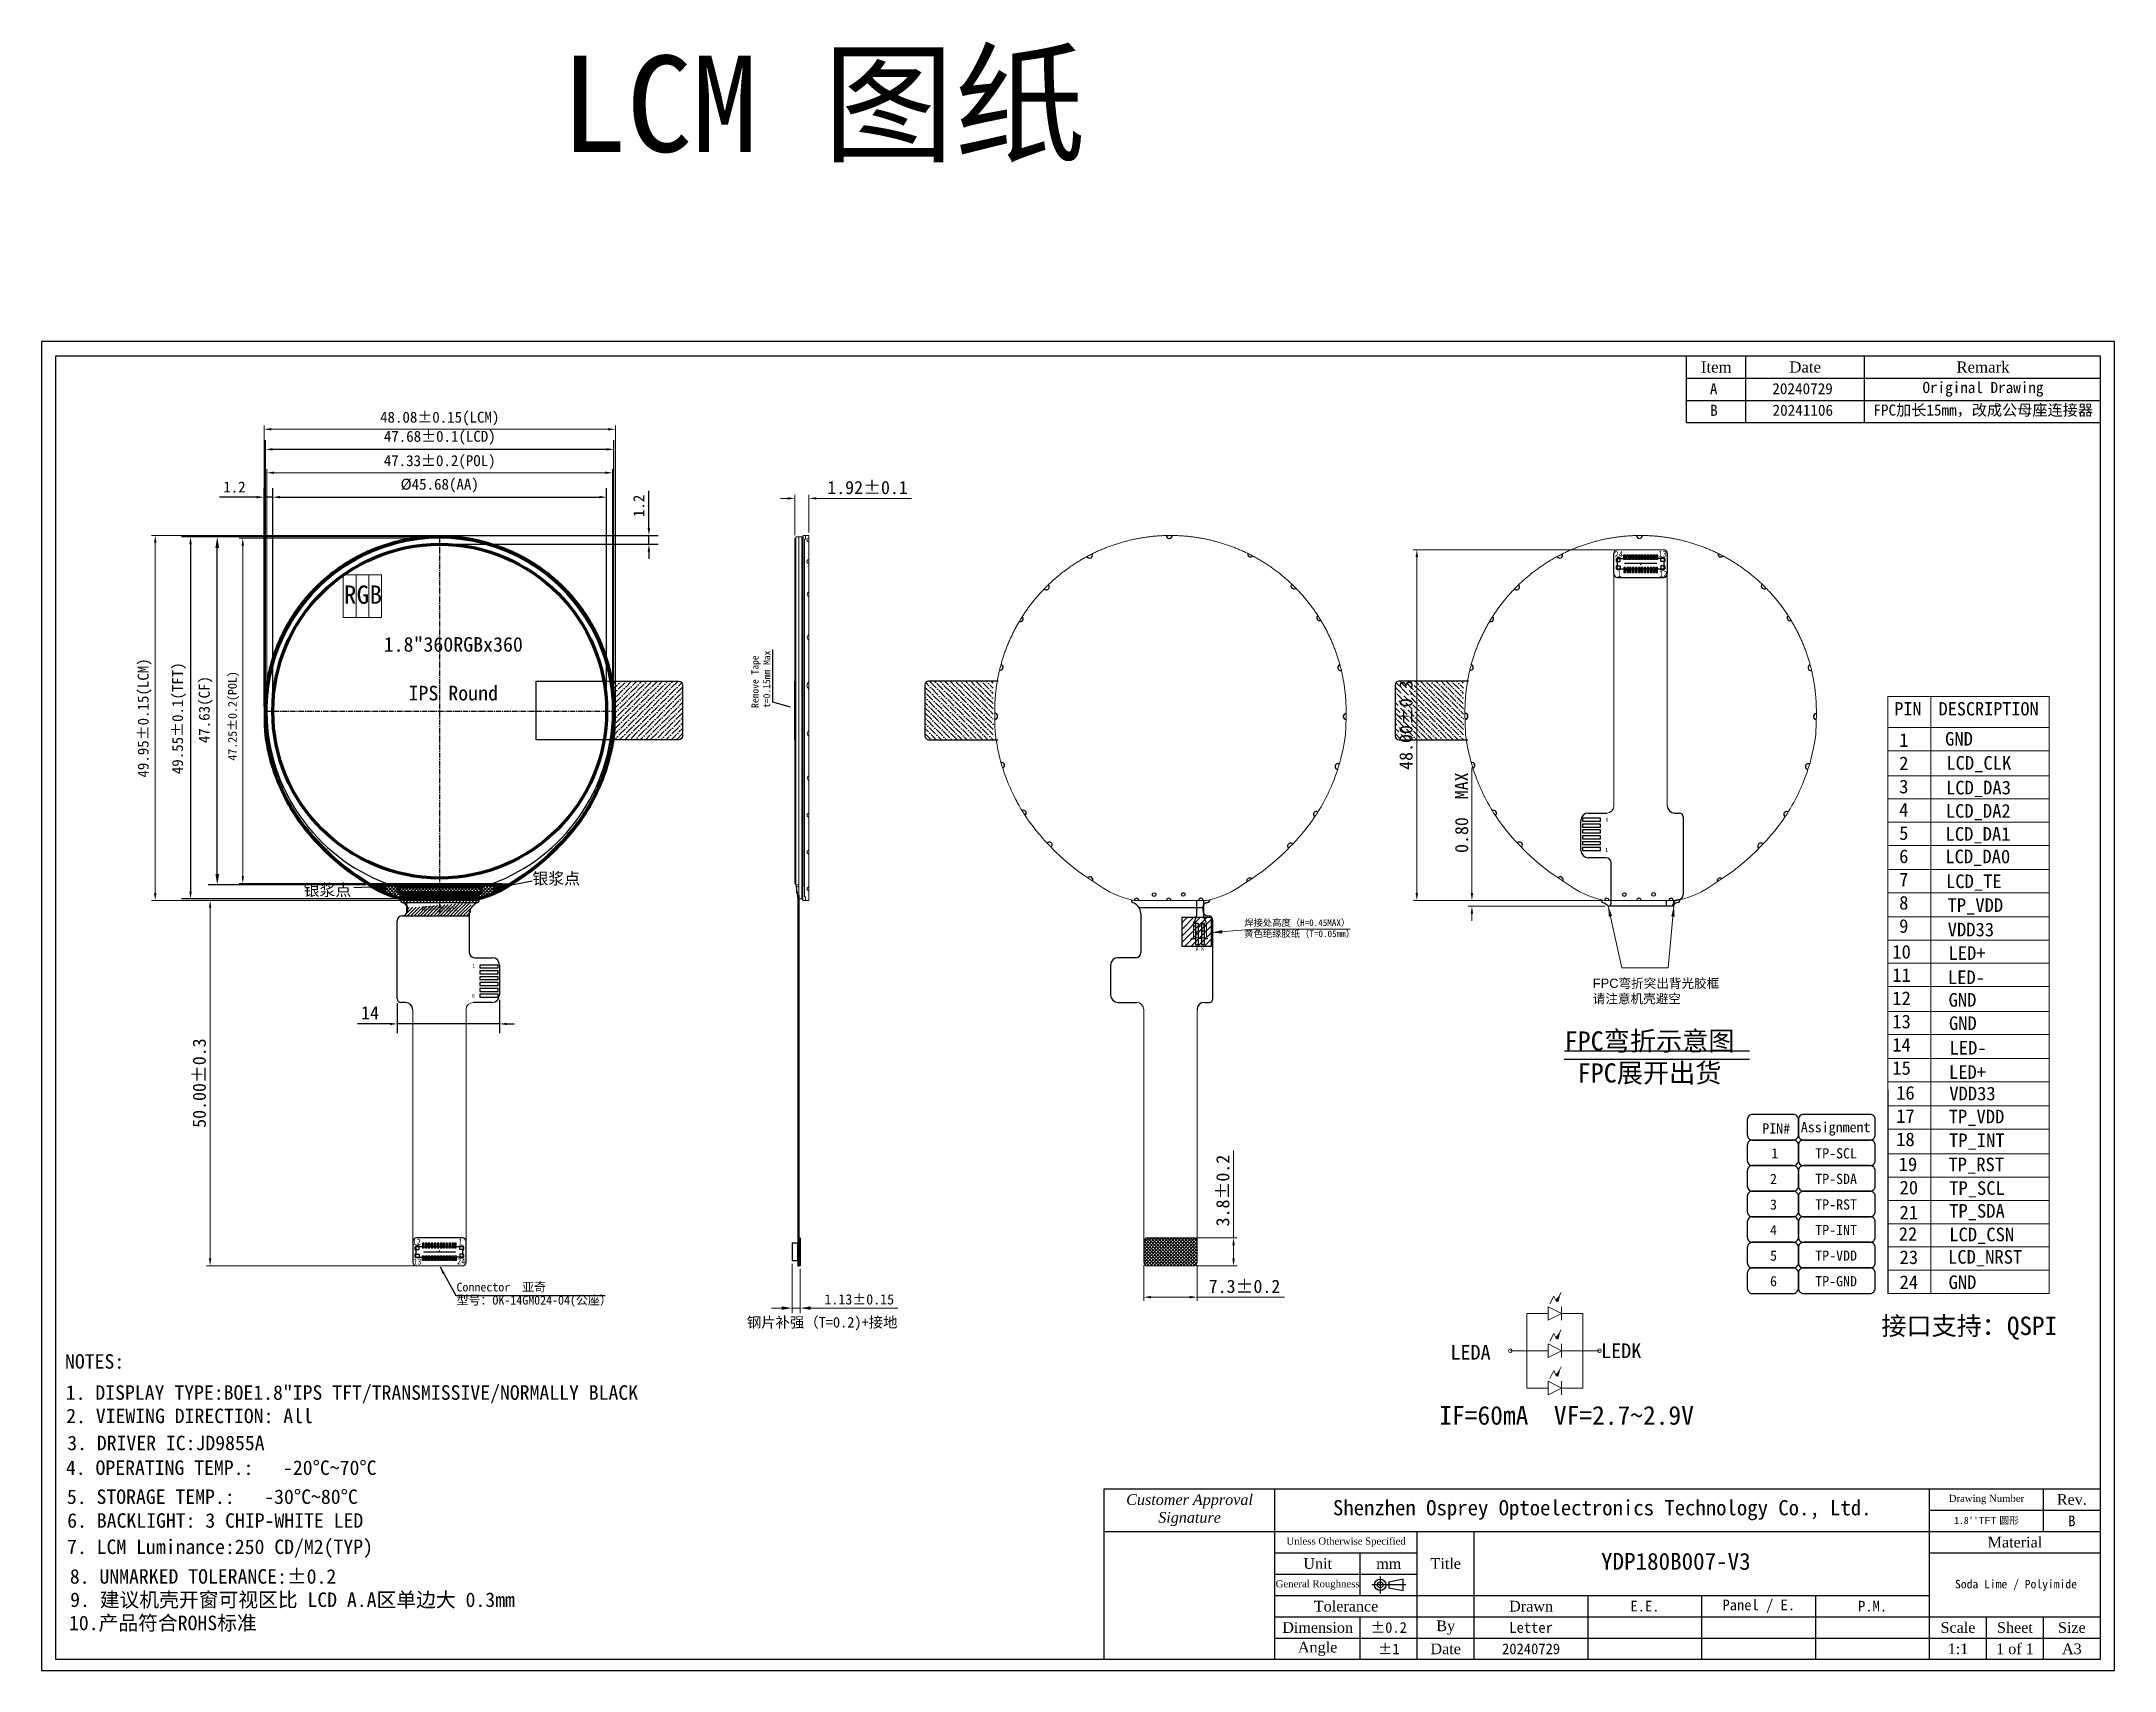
# Model space of a CAD drawing. Header units: millimetres. Extents: x 965 to 1248, y 221 to 444.
import ezdxf

# ---------------------------------------------------------------- set-up
doc = ezdxf.new("R2010")
doc.units = ezdxf.units.MM
doc.linetypes.add('CENTER', pattern=[50.8, 31.75, -6.35, 6.35, -6.35])
doc.linetypes.add('CENTER2', pattern=[1.125, 0.75, -0.125, 0.125, -0.125])
for name, color, linetype in [('', 7, 'Continuous'), ('dim', 3, 'Continuous'), ('dimension', 3, 'Continuous'), ('FPC', 33, 'Continuous'), ('FPC-LED', 30, 'Continuous'), ('FRAME', 154, 'Continuous'), ('Index', 7, 'Continuous'), ('M2', 4, 'Continuous'), ('图框', 7, 'Continuous'), ('标注', 3, 'Continuous'), ('露铜', 4, 'Continuous')]:
    doc.layers.add(name, color=color, linetype=linetype)
for name, color, linetype, lineweight in [('04.尺寸標註', 6, 'Continuous', 0), ('3 BLU-FPCA', 2, 'Continuous', 5), ('DIM1', 7, 'Continuous', 13), ('DIM（标注）', 3, 'Continuous', 15), ('GATE.drawing', 3, 'Continuous', 100), ('LAYOUT.drawing', 140, 'Continuous', 100), ('LCD_MAIN', 2, 'Continuous', 9), ('OUTLINE.drawing', 190, 'Continuous', 100)]:
    doc.layers.add(name, color=color, linetype=linetype, lineweight=lineweight)
doc.styles.get("Standard").update_dxf_attribs({"font": 'txt', "bigfont": 'gbcbig.shx'})
doc.styles.add('宋体', font='')
doc.styles.add('工程', font='gbenor.shx', dxfattribs={"width": 1.25, "bigfont": 'gbcbig.shx'})
doc.styles.get('宋体').set_extended_font_data('SimSun')
doc.dimstyles.new('0.7', dxfattribs={"dimscale": 0.7, "dimtxt": 2, "dimasz": 2, "dimexe": 1, "dimexo": 0.625, "dimtad": 1, "dimdsep": 46, "dimtxsty": '宋体', "dimcen": 0, "dimadec": 0, "dimazin": 0, "dimtfac": 1, "dimtmove": 0, "dimatfit": 0, "dimfxl": 1, "dimlwd": 15, "dimlwe": 15, "dimarcsym": 0})
doc.dimstyles.new('ISO-25$7', dxfattribs={"dimscale": 0.5, "dimtxt": 2.5, "dimasz": 2, "dimexe": 0.65, "dimexo": 0, "dimtad": 0, "dimdsep": 46, "dimtxsty": 'Standard', "dimcen": 1.6, "dimclrd": 256, "dimclre": 73, "dimazin": 0, "dimtfac": 1, "dimtofl": 0, "dimtmove": 0, "dimatfit": 0, "dimfxl": 1, "dimtolj": 1, "dimlwd": -1, "dimlwe": 9, "dimarcsym": 0})
doc.dimstyles.get("Standard").update_dxf_attribs({"dimtxt": 0.18, "dimasz": 0.18, "dimexe": 0.18, "dimexo": 0.0625, "dimgap": 0.09, "dimtad": 0, "dimzin": 0, "dimdsep": 46, "dimtxsty": 'Standard', "dimcen": 0, "dimadec": 0, "dimazin": 0, "dimtfac": 1, "dimtofl": 0, "dimtmove": 0, "dimatfit": 3, "dimfxl": 1, "dimtolj": 1, "dimtzin": 0, "dimarcsym": 0})
doc.dimstyles.new('标准', dxfattribs={"dimtxt": 2, "dimasz": 1.8, "dimexe": 0.5, "dimexo": 0.4, "dimgap": 0.1, "dimtad": 1, "dimzin": 1, "dimdsep": 46, "dimtxsty": '工程', "dimblk": 'CLOSEDBLANK', "dimcen": 0.09, "dimclrd": 3, "dimclre": 3, "dimclrt": 3, "dimadec": 0, "dimazin": 0, "dimtfac": 1, "dimtofl": 0, "dimtmove": 0, "dimatfit": 3, "dimldrblk": 'CLOSEDBLANK', "dimfxl": 1, "dimtolj": 1, "dimlwd": 0, "dimlwe": 0, "dimarcsym": 0})
doc.dimstyles.new('标注', dxfattribs={"dimtxt": 1.2, "dimasz": 1, "dimexe": 0, "dimexo": 1, "dimgap": 0.2, "dimtad": 0, "dimrnd": 0.0005, "dimzin": 9, "dimdsep": 46, "dimtxsty": 'Standard', "dimcen": 0, "dimclrd": 3, "dimclre": 3, "dimclrt": 3, "dimadec": 0, "dimazin": 0, "dimtfac": 1, "dimtmove": 0, "dimatfit": 3, "dimfxl": 1, "dimlwd": -1, "dimlwe": -1, "dimarcsym": 0})

msp = doc.modelspace()

# ---------------------------------------------------------------- texts
at = {"style": '宋体'}
msp.add_text('LCM 图纸', height=13.1715, dxfattribs=at).set_placement((1035.853, 429.099))
at = {"color": 0, "linetype": 'Continuous', "lineweight": 0, "style": '宋体'}
for s, height, p in [('PIN', 1.8284, (1218.274, 351.95)), ('DESCRIPTION', 1.82844, (1224.346, 351.95)), ('1', 1.865, (1218.94, 347.65)), ('GND', 1.8647, (1225.231, 347.824)), ('2', 1.865, (1218.94, 344.469)), ('LCD_CLK', 1.8647, (1225.4, 344.531)), ('3', 1.865, (1218.94, 341.288)), ('LCD_DA3', 1.8647, (1225.357, 341.15)), ('4', 1.865, (1218.94, 338.107)), ('LCD_DA2', 1.8647, (1225.327, 337.96)), ('5', 1.865, (1218.94, 334.926)), ('LCD_DA1', 1.8647, (1225.296, 334.802)), ('6', 1.865, (1218.94, 331.745)), ('LCD_DA0', 1.8647, (1225.26, 331.72)), ('7', 1.865, (1218.94, 328.564)), ('LCD_TE', 1.8647, (1225.353, 328.322)), ('8', 1.865, (1218.94, 325.383)), ('TP_VDD', 1.8647, (1225.563, 325.06)), ('9', 1.865, (1218.94, 322.202)), ('VDD33', 1.8647, (1225.587, 321.715)), ('10', 1.8647, (1218.004, 318.67)), ('LED+', 1.8647, (1225.693, 318.5)), ('11', 1.8647, (1218.004, 315.489)), ('LED-', 1.8647, (1225.616, 315.183)), ('12', 1.8647, (1218.004, 312.308)), ('GND', 1.8647, (1225.706, 312.091)), ('13', 1.8647, (1218.004, 309.127)), ('GND', 1.8647, (1225.753, 308.898)), ('14', 1.8647, (1218.004, 305.946)), ('LED-', 1.8647, (1225.836, 305.53)), ('15', 1.8647, (1218.004, 302.766)), ('LED+', 1.8647, (1225.758, 302.214)), ('16', 1.8647, (1218.529, 299.364)), ('VDD33', 1.8647, (1225.804, 299.273)), ('17', 1.8647, (1218.529, 296.183)), ('TP_VDD', 1.8647, (1225.723, 296.125)), ('18', 1.8647, (1218.529, 293.002)), ('TP_INT', 1.8647, (1225.764, 292.876)), ('19', 1.8647, (1218.88, 289.587)), ('TP_RST', 1.8647, (1225.685, 289.57)), ('20', 1.8647, (1218.997, 286.407)), ('TP_SCL', 1.8647, (1225.787, 286.336)), ('21', 1.8647, (1218.997, 282.992)), ('TP_SDA', 1.8647, (1225.787, 283.211)), ('22', 1.8647, (1218.88, 280.045)), ('23', 1.8647, (1218.997, 276.864)), ('24', 1.8647, (1218.997, 273.449)), ('GND', 1.8647, (1225.705, 273.449))]:
    msp.add_text(s, height=height, dxfattribs=at).set_placement(p)
at = {"color": 7, "lineweight": 5, "style": '宋体'}
for s, p in [('A', (1122.678, 319.758)), ('K', (1123.435, 319.761))]:
    msp.add_text(s, height=0.5, dxfattribs=at).set_placement(p)
at = {"color": 1, "linetype": 'Continuous', "lineweight": 0, "style": '宋体'}
for s, p in [('LCD_CSN', (1225.8, 279.98)), ('LCD_NRST', (1225.637, 276.912))]:
    msp.add_text(s, height=1.8647, dxfattribs=at).set_placement(p)
at = {"char_height": 0.8, "width": 0.25354}
for s, insert, attachment_point in [('{\\fSimSun|b0|i0|c134|p2;13}', (1186.017, 374.477), 1), ('{\\fSimSun|b0|i0|c134|p2;24}', (1180.013, 374.426), 1), ('{\\fSimSun|b0|i0|c134|p2;1}', (1180.391, 371.723), 1), ('{\\fSimSun|b0|i0|c134|p2;12}', (1186.101, 371.753), 1), ('{\\fSimSun|b0|i0|c134|p2;12}', (1016.666, 279.511), 9), ('{\\fSimSun|b0|i0|c134|p2;1}', (1022.376, 279.542), 9), ('{\\fSimSun|b0|i0|c134|p2;13}', (1016.749, 276.788), 9), ('{\\fSimSun|b0|i0|c134|p2;24}', (1022.753, 276.838), 9)]:
    msp.add_mtext(s, dxfattribs=dict(at, insert=insert, attachment_point=attachment_point))
at = {"color": 7, "ltscale": 0.2, "insert": (1021.094, 358.328), "char_height": 2, "attachment_point": 5, "style": '宋体'}
msp.add_mtext_dynamic_manual_height_columns('1.8"360RGBx360\\P \\PIPS Round', width=29.48114, gutter_width=1, heights=[19.712], dxfattribs=at)
at = {"color": 7, "char_height": 0.5, "width": 0.6937, "rotation": 359.99979, "style": '宋体'}
for s, insert, attachment_point in [('6', (1179.168, 337.94), 3), ('1', (1179.111, 333.825), 3), ('1', (1023.7, 317.441), 7), ('6', (1023.643, 313.326), 7)]:
    msp.add_mtext(s, dxfattribs=dict(at, insert=insert, attachment_point=attachment_point))
at = {"color": 6, "insert": (1016.703, 325.804), "char_height": 0.6, "width": 5.11681, "attachment_point": 1, "style": '宋体'}
msp.add_mtext('{\\fSimSun|b0|i0|c134|p54;单面弯折区域}', dxfattribs=at)
at = {"color": 7, "attachment_point": 1, "style": '宋体'}
for s, insert, char_height, width in [('{\\fSimHei|b0|i0|c134|p49;PIN#}', (1200.209, 296.126), 1.4, 21.16187), ('{\\fSimHei|b0|i0|c134|p49;Assignment}', (1205.488, 296.302), 1.4, 21.16187), ('{\\fSimHei|b0|i0|c134|p49;1}', (1201.441, 292.716), 1.4, 21.16187), ('{\\fSimHei|b0|i0|c134|p49;TP-SCL}', (1207.456, 292.716), 1.4, 21.16187), ('{\\fSimHei|b0|i0|c134|p49;2}', (1201.273, 289.216), 1.4, 21.16187), ('{\\fSimHei|b0|i0|c134|p49;TP-SDA}', (1207.456, 289.216), 1.4, 21.16187), ('{\\fSimHei|b0|i0|c134|p49;3}', (1201.273, 285.716), 1.4, 21.16187), ('{\\fSimHei|b0|i0|c134|p49;TP-RST}', (1207.456, 285.716), 1.4, 21.16187), ('{\\fSimHei|b0|i0|c134|p49;4}', (1201.273, 282.216), 1.4, 21.16187), ('{\\fSimHei|b0|i0|c134|p49;TP-INT}', (1207.456, 282.216), 1.4, 21.16187), ('{\\fSimHei|b0|i0|c134|p49;5}', (1201.273, 278.716), 1.4, 21.16187), ('{\\fSimHei|b0|i0|c134|p49;TP-VDD}', (1207.456, 278.716), 1.4, 21.16187), ('{\\fSimHei|b0|i0|c134|p49;6}', (1201.273, 275.216), 1.4, 21.16187), ('{\\fSimHei|b0|i0|c134|p49;TP-GND}', (1207.456, 275.216), 1.4, 21.16187), ('{\\fSimSun|b0|i0|c134|p54;\\H1.329x;接口支持：\\fSimSun|b0|i0|c0|p54;QSPI}', (1216.504, 269.664), 1.89622, 26.38103), ('3. DRIVER IC:JD9855A', (968.272, 253.37), 1.98483, 53.41277)]:
    msp.add_mtext(s, dxfattribs=dict(at, insert=insert, char_height=char_height, width=width))
at = {"layer": 'dim', "color": 7, "attachment_point": 1, "style": '宋体'}
for s, insert, char_height, width in [('焊接处高度（H=0.45MAX）\\P黄色绝缘胶纸（T=0.05mm）', (1129.323, 324.047), 0.91079, 15.6042), ('{\\fArial|b0|i0|c0|p32;FPC}弯折突出背光胶框\\P请注意机壳避空', (1177.012, 315.923), 1.26344, 35.37834), ('钢片补强（T=0.2)+接地', (1061.268, 269.615), 1.44, 24.40515)]:
    msp.add_mtext(s, dxfattribs=dict(at, insert=insert, char_height=char_height, width=width))
at = {"layer": 'dimension', "color": 7, "insert": (1178.15, 237.329), "char_height": 2.31443, "width": 256.17487, "attachment_point": 1, "style": '宋体'}
msp.add_mtext('YDP180B007-V3', dxfattribs=at)
at = {"layer": 'DIM（标注）', "color": 1, "style": '宋体'}
msp.add_text('IF=60mA  VF=2.7~2.9V ', height=2.56087, dxfattribs=at).set_placement((1156.015, 254.872))
at = {"layer": 'FPC', "color": 6, "char_height": 1.5963, "width": 6.95452, "style": '宋体'}
for insert, attachment_point in [((1007.144, 328.86), 3), ((1031.922, 330.431), 1)]:
    msp.add_mtext('银浆点', dxfattribs=dict(at, insert=insert, attachment_point=attachment_point))
at = {"layer": 'FRAME', "color": 7, "attachment_point": 5, "style": '宋体'}
for s, insert, char_height in [('{\\fTimes New Roman|b0|i0|c0|p18;Item}', (1193.913, 399.633), 1.52064), ('{\\fTimes New Roman|b0|i0|c0|p18;Date}', (1206.078, 399.633), 1.52064), ('{\\fTimes New Roman|b0|i0|c0|p18;Remark}', (1230.409, 399.633), 1.52064), ('A', (1193.56, 396.67), 1.521), ('20240729', (1205.725, 396.67), 1.5206), ('Original Drawing', (1230.409, 396.592), 1.52064), ('{\\fTimes New Roman|b0|i1|c0|p18;Customer Approval\\PSignature}', (1121.843, 243.167), 1.46042), ('\\pxqj;{\\H0.83333x;Shenzhen Osprey Optoelectronics Technology Co., Ltd.}', (1178.312, 243.167), 2.5), ('{\\fTimes New Roman|b0|i0|c0|p18;Drawing Number}', (1230.888, 244.627), 0.97362), ('{\\fTimes New Roman|b0|i0|c0|p18;Rev.}', (1242.571, 244.627), 1.46042), ("1.8''{\\fArial|b0|i0|c0|p32;TFT }圆形", (1230.888, 241.707), 0.97362), ('{\\fTimes New Roman|b0|i0|c0|p18;Unless Otherwise Specified}', (1143.262, 238.786), 0.97362), ('{\\fTimes New Roman|b0|i0|c0|p18;Material}', (1234.782, 238.786), 1.46042), ('{\\fTimes New Roman|b0|i0|c0|p18;Unit}', (1139.368, 235.865), 1.46042), ('{\\fTimes New Roman|b0|i0|c0|p18;mm}', (1149.104, 235.865), 1.46042), ('{\\fTimes New Roman|b0|i0|c0|p18;Title}', (1156.893, 235.865), 1.46042), ('{\\fTimes New Roman|b0|i0|c0|p18;General Roughness}', (1139.368, 232.944), 0.97362), ('Soda Lime / Polyimide', (1234.931, 232.883), 1.16834), ('{\\fTimes New Roman|b0|i0|c0|p18;Tolerance}', (1143.262, 230.023), 1.46042), ('{\\fTimes New Roman|b0|i0|c0|p18;Drawn}', (1168.576, 230.023), 1.46042), ('E.E.', (1184.154, 230.023), 1.4604), ('Panel / E.', (1199.732, 230.023), 1.4604), ('P.M.', (1215.31, 230.023), 1.4604), ('{\\fTimes New Roman|b0|i0|c0|p18;Dimension}', (1139.368, 227.102), 1.46042), ('%%P0.2', (1149.104, 227.102), 1.4604), ('{\\fTimes New Roman|b0|i0|c0|p18;By}', (1156.893, 227.102), 1.46042), ('Letter', (1168.576, 227.102), 1.4604), ('{\\fTimes New Roman|b0|i0|c0|p18;Scale}', (1226.993, 227.102), 1.46042), ('{\\fTimes New Roman|b0|i0|c0|p18;Sheet}', (1234.782, 227.102), 1.46042), ('{\\fTimes New Roman|b0|i0|c0|p18;Size}', (1242.571, 227.102), 1.46042), ('{\\fTimes New Roman|b0|i0|c0|p18;Angle}', (1139.368, 224.182), 1.46042), ('%%p1', (1149.104, 224.182), 1.4604), ('{\\fTimes New Roman|b0|i0|c0|p18;Date}', (1156.893, 224.182), 1.46042), ('20240729', (1168.576, 224.182), 1.4604), ('{\\fTimes New Roman|b0|i0|c0|p18;1:1}', (1226.993, 224.182), 1.46042), ('{\\fTimes New Roman|b0|i0|c0|p18;1 of 1}', (1234.782, 224.182), 1.46042), ('{\\fTimes New Roman|b0|i0|c0|p18;A3}', (1242.571, 224.182), 1.46042)]:
    msp.add_mtext(s, dxfattribs=dict(at, insert=insert, char_height=char_height))
at = {"layer": 'FRAME', "color": 1, "attachment_point": 5, "style": '宋体'}
for s, insert, char_height in [('B', (1193.593, 393.721), 1.521), ('20241106', (1205.758, 393.721), 1.5206), ('FPC加长15mm，改成公母座连接器', (1230.442, 393.643), 1.52064), ('B', (1242.571, 241.707), 1.46)]:
    msp.add_mtext(s, dxfattribs=dict(at, insert=insert, char_height=char_height))
at = {"layer": 'Index', "insert": (1063.189, 352.988), "char_height": 0.96, "attachment_point": 4, "rotation": 90, "style": '宋体'}
msp.add_mtext('Remove Tape\\Pt=0.15mm Max', dxfattribs=at)
at = {"layer": 'LCD_MAIN', "color": 1, "linetype": 'ByBlock', "insert": (1006.127, 369.744), "char_height": 2.5, "width": 1.74196, "attachment_point": 1, "style": '宋体'}
msp.add_mtext('R', dxfattribs=at)
at = {"layer": 'LCD_MAIN', "color": 3, "linetype": 'ByBlock', "insert": (1007.872, 369.744), "char_height": 2.5, "width": 1.74196, "attachment_point": 1, "style": '宋体'}
msp.add_mtext('G', dxfattribs=at)
at = {"layer": 'LCD_MAIN', "color": 5, "linetype": 'ByBlock', "insert": (1009.645, 369.744), "char_height": 2.5, "width": 1.74196, "attachment_point": 1, "style": '宋体'}
msp.add_mtext('B', dxfattribs=at)
at = {"layer": '图框', "style": '宋体'}
for s, height, p in [('NOTES:', 1.9848, (967.97, 262.54)), ('1. DISPLAY TYPE:BOE1.8"IPS TFT/TRANSMISSIVE/NORMALLY BLACK', 1.98483, (968.074, 258.281)), ('2. VIEWING DIRECTION: All', 1.98483, (968.133, 255.086)), ('4. OPERATING TEMP.:   -20%%DC~70%%DC', 1.98483, (968.093, 247.996)), ('5. STORAGE TEMP.:   -30%%DC~80%%DC', 1.98483, (968.226, 244.024)), ('6. BACKLIGHT: 3 CHIP-WHITE LED', 1.98483, (968.27, 240.769)), ('7. LCM Luminance:250 CD/M2(TYP)', 1.98483, (968.249, 237.172)), ('8. UNMARKED TOLERANCE:%%P0.2', 1.98483, (968.628, 233.112)), ('9. 建议机壳开窗可视区比 LCD A.A区单边大 0.3mm', 1.98483, (968.673, 229.926))]:
    msp.add_text(s, height=height, dxfattribs=at).set_placement(p)
at = {"layer": '图框', "color": 7, "lineweight": 5, "style": '宋体'}
msp.add_text('LEDA', height=2.0177, dxfattribs=at).set_placement((1157.551, 263.775))
at = {"layer": '图框', "color": 7, "style": '宋体'}
msp.add_text('LEDK', height=2.0177, dxfattribs=at).set_placement((1178.167, 263.984))
at = {"layer": '图框', "insert": (968.511, 228.733), "char_height": 1.98483, "width": 53.41277, "attachment_point": 1, "style": '宋体'}
msp.add_mtext('10.产品符合ROHS标准', dxfattribs=at)
at = {"layer": '标注', "color": 7, "insert": (1173.159, 301.41), "char_height": 2.62501, "width": 36.92938, "attachment_point": 7, "style": '宋体'}
msp.add_mtext('{\\fSimSun|b0|i0|c134|p2;FPC弯折示意图\\P FPC展开出货}', dxfattribs=at)
at = {"layer": '露铜', "color": 7, "lineweight": 0, "insert": (1021.539, 274.311), "char_height": 1.04995, "width": 27.87651, "attachment_point": 1, "line_spacing_factor": 0.9}
msp.add_mtext('{\\fSimSun|b0|i0|c134|p2;\\H1.143x;Connector  亚奇\\P型号：OK-14GM024-04(公座）\\Ftxt|c134;\\H0.875x;\\C1; }', dxfattribs=at)

# ---------------------------------------------------------------- blocks, each defined once
blk = doc.blocks.new('*D128')
at = {"color": 7, "lineweight": 0, "transparency": 16777216}
for p, q in [((995.2, 352.95), (995.2, 391.62)), ((1043.28, 352.95), (1043.28, 391.62)), ((996.2, 391.12), (1042.28, 391.12))]:
    blk.add_line(p, q, dxfattribs=at)
at = {"color": 7, "transparency": 16777216}
for points in [[(996.2, 391.29), (996.2, 390.96), (995.2, 391.12)], [(1042.28, 391.29), (1042.28, 390.96), (1043.28, 391.12)]]:
    blk.add_solid(points, dxfattribs=at)
at = {"layer": 'Defpoints', "color": 0, "transparency": 16777216}
for p in [(1043.28, 391.12), (995.2, 352.55), (1043.28, 352.55)]:
    blk.add_point(p, dxfattribs=at)
at = {"color": 7, "transparency": 16777216, "insert": (1019.24, 392.58), "char_height": 1.5, "attachment_point": 5, "style": '宋体'}
blk.add_mtext('\\A1;48.08%%P0.15(LCM)', dxfattribs=at)
blk = doc.blocks.new('_ClosedBlank')
at = {"color": 0, "linetype": 'ByBlock', "lineweight": -2}
for p, q in [((-1, 0.17), (0, 0)), ((-1, 0.17), (-1, -0.17)), ((0, 0), (-1, -0.17))]:
    blk.add_line(p, q, dxfattribs=at)
blk = doc.blocks.new('*D129')
at = {"color": 7, "lineweight": 0, "transparency": 16777216}
for p, q in [((1018.84, 376.59), (979.82, 376.59)), ((980.32, 375.59), (980.32, 327.63)), ((1013.83, 326.63), (979.82, 326.63))]:
    blk.add_line(p, q, dxfattribs=at)
at = {"color": 7, "transparency": 16777216}
for points in [[(980.15, 375.59), (980.48, 375.59), (980.32, 376.59)], [(980.15, 327.63), (980.48, 327.63), (980.32, 326.63)]]:
    blk.add_solid(points, dxfattribs=at)
at = {"layer": 'Defpoints', "color": 0, "transparency": 16777216}
for p in [(1019.24, 376.59), (980.32, 326.63), (1014.23, 326.63)]:
    blk.add_point(p, dxfattribs=at)
at = {"color": 7, "transparency": 16777216, "insert": (978.86, 351.61), "char_height": 1.5, "attachment_point": 5, "rotation": 90, "style": '宋体'}
blk.add_mtext('\\A1;49.95%%P0.15(LCM)', dxfattribs=at)
blk = doc.blocks.new('*D130')
at = {"color": 7, "lineweight": 0, "transparency": 16777216}
for p, q in [((1066.85, 381.67), (1065.85, 381.67)), ((1067.85, 376.61), (1067.85, 382.17)), ((1069.77, 376.99), (1069.77, 382.17)), ((1070.77, 381.67), (1083.8, 381.67))]:
    blk.add_line(p, q, dxfattribs=at)
at = {"color": 7, "transparency": 16777216}
for points in [[(1066.85, 381.83), (1066.85, 381.5), (1067.85, 381.67)], [(1070.77, 381.83), (1070.77, 381.5), (1069.77, 381.67)]]:
    blk.add_solid(points, dxfattribs=at)
at = {"layer": 'Defpoints', "color": 0, "transparency": 16777216}
for p in [(1069.77, 381.67), (1067.85, 376.21), (1069.77, 376.59)]:
    blk.add_point(p, dxfattribs=at)
at = {"color": 7, "transparency": 16777216, "insert": (1077.78, 383.14), "char_height": 1.5, "attachment_point": 5, "style": '宋体'}
blk.add_mtext('\\A1;{\\H1.2x;1.92%%P0.1}', dxfattribs=at)
blk = doc.blocks.new('f')
h = blk.add_hatch()
h.set_pattern_fill('ANSI31', color=2, scale=0.2, style=0)
h.set_pattern_definition([(45, (236.8483, 0), (-0.4490128, 0.4490128), [])])
h.paths.add_polyline_path([(485.95, 191.79), (481.95, 191.79), (481.95, 187.79), (485.95, 187.79)])
at = {"color": 2}
for p, q in [((481.95, 191.79), (485.95, 191.79)), ((481.95, 187.79), (481.95, 191.79)), ((485.95, 191.79), (485.95, 187.79)), ((485.95, 187.79), (481.95, 187.79))]:
    blk.add_line(p, q, dxfattribs=at)
blk = doc.blocks.new('*D131')
at = {"color": 7, "lineweight": 0, "transparency": 16777216}
for p, q in [((1013.83, 326.63), (987.32, 326.63)), ((987.82, 325.63), (987.82, 277.63)), ((1015.7, 276.63), (987.32, 276.63))]:
    blk.add_line(p, q, dxfattribs=at)
at = {"color": 7, "transparency": 16777216}
for points in [[(987.66, 325.63), (987.99, 325.63), (987.82, 326.63)], [(987.66, 277.63), (987.99, 277.63), (987.82, 276.63)]]:
    blk.add_solid(points, dxfattribs=at)
at = {"layer": 'Defpoints', "color": 0, "transparency": 16777216}
for p in [(1014.23, 326.63), (987.82, 276.63), (1016.1, 276.63)]:
    blk.add_point(p, dxfattribs=at)
at = {"color": 7, "transparency": 16777216, "insert": (986.35, 301.63), "char_height": 1.5, "attachment_point": 5, "rotation": 90, "style": '宋体'}
blk.add_mtext('\\A1;{\\H1.2x;50.00%%P0.3}', dxfattribs=at)
blk = doc.blocks.new('*D132')
at = {"color": 7, "lineweight": 0, "transparency": 16777216}
for p, q in [((995.58, 352.94), (995.58, 385.67)), ((996.58, 385.17), (1041.9, 385.17)), ((1042.9, 352.95), (1042.9, 385.67))]:
    blk.add_line(p, q, dxfattribs=at)
at = {"color": 7, "transparency": 16777216}
for points in [[(996.58, 385.34), (996.58, 385.01), (995.58, 385.17)], [(1041.9, 385.34), (1041.9, 385.01), (1042.9, 385.17)]]:
    blk.add_solid(points, dxfattribs=at)
at = {"layer": 'Defpoints', "color": 0, "transparency": 16777216}
for p in [(1042.9, 385.17), (995.58, 352.54), (1042.9, 352.55)]:
    blk.add_point(p, dxfattribs=at)
at = {"color": 7, "transparency": 16777216, "insert": (1019.24, 386.63), "char_height": 1.5, "attachment_point": 5, "style": '宋体'}
blk.add_mtext('\\A1;47.33%%P0.2(POL)', dxfattribs=at)
blk = doc.blocks.new('*D133')
at = {"color": 7, "lineweight": 0, "transparency": 16777216}
for p, q in [((1018.84, 376.21), (991.79, 376.21)), ((992.29, 375.21), (992.29, 329.95)), ((1011.61, 328.95), (991.79, 328.95))]:
    blk.add_line(p, q, dxfattribs=at)
at = {"color": 7, "transparency": 16777216}
for points in [[(992.13, 375.21), (992.46, 375.21), (992.29, 376.21)], [(992.13, 329.95), (992.46, 329.95), (992.29, 328.95)]]:
    blk.add_solid(points, dxfattribs=at)
at = {"layer": 'Defpoints', "color": 0, "transparency": 16777216}
for p in [(1019.24, 376.21), (992.29, 328.95), (1012.01, 328.95)]:
    blk.add_point(p, dxfattribs=at)
at = {"color": 7, "transparency": 16777216, "insert": (991.03, 351.89), "char_height": 1.2, "attachment_point": 5, "rotation": 90, "style": '宋体'}
blk.add_mtext('\\A1;47.25%%P0.2(POL)', dxfattribs=at)
blk = doc.blocks.new('*D134')
at = {"layer": '04.尺寸標註', "color": 7, "lineweight": -2, "transparency": 16777216}
for p, q in [((996.4, 353.17), (996.4, 383.08)), ((1042.08, 353.17), (1042.08, 383.08)), ((997.4, 381.83), (1041.08, 381.83))]:
    blk.add_line(p, q, dxfattribs=at)
at = {"layer": '04.尺寸標註', "color": 7, "transparency": 16777216}
for points in [[(997.4, 382), (997.4, 381.67), (996.4, 381.83)], [(1041.08, 382), (1041.08, 381.67), (1042.08, 381.83)]]:
    blk.add_solid(points, dxfattribs=at)
at = {"layer": 'Defpoints', "color": 0, "transparency": 16777216}
for p in [(1042.08, 381.83), (996.4, 352.55), (1042.08, 352.55)]:
    blk.add_point(p, dxfattribs=at)
at = {"layer": '04.尺寸標註', "color": 7, "transparency": 16777216, "insert": (1019.24, 383.41), "char_height": 1.5, "attachment_point": 5, "style": '宋体'}
blk.add_mtext('%%C45.68(AA)', dxfattribs=at)
blk = doc.blocks.new('*D135')
at = {"layer": '04.尺寸標註', "color": 7, "lineweight": -2, "transparency": 16777216}
for p, q in [((995.4, 353.17), (995.4, 389.63)), ((1043.08, 353.17), (1043.08, 389.63)), ((996.4, 388.38), (1042.08, 388.38))]:
    blk.add_line(p, q, dxfattribs=at)
at = {"layer": '04.尺寸標註', "color": 7, "transparency": 16777216}
for points in [[(996.4, 388.54), (996.4, 388.21), (995.4, 388.38)], [(1042.08, 388.54), (1042.08, 388.21), (1043.08, 388.38)]]:
    blk.add_solid(points, dxfattribs=at)
at = {"layer": 'Defpoints', "color": 0, "transparency": 16777216}
for p in [(1043.08, 388.38), (995.4, 352.54), (1043.08, 352.55)]:
    blk.add_point(p, dxfattribs=at)
at = {"layer": '04.尺寸標註', "color": 7, "transparency": 16777216, "insert": (1019.25, 389.96), "char_height": 1.5, "attachment_point": 5, "style": '宋体'}
blk.add_mtext('47.68%%P0.1(LCD)', dxfattribs=at)
blk = doc.blocks.new('*D136')
at = {"layer": '04.尺寸標註', "color": 7, "lineweight": -2, "transparency": 16777216}
for p, q in [((1018.62, 376.39), (983.9, 376.39)), ((985.15, 375.39), (985.15, 327.83)), ((1013.63, 326.83), (983.9, 326.83))]:
    blk.add_line(p, q, dxfattribs=at)
at = {"layer": '04.尺寸標註', "color": 7, "transparency": 16777216}
for points in [[(984.98, 375.39), (985.31, 375.39), (985.15, 376.39)], [(984.98, 327.83), (985.31, 327.83), (985.15, 326.83)]]:
    blk.add_solid(points, dxfattribs=at)
at = {"layer": 'Defpoints', "color": 0, "transparency": 16777216}
for p in [(1019.24, 376.39), (985.15, 326.83), (1014.25, 326.83)]:
    blk.add_point(p, dxfattribs=at)
at = {"layer": '04.尺寸標註', "color": 7, "transparency": 16777216, "insert": (983.56, 351.57), "char_height": 1.5, "attachment_point": 5, "rotation": 90, "style": '宋体'}
blk.add_mtext('49.55%%P0.1(TFT)', dxfattribs=at)
blk = doc.blocks.new('*D137')
at = {"layer": '04.尺寸標註', "color": 7, "lineweight": -2, "transparency": 16777216}
for p, q in [((1018.62, 376.39), (987.55, 376.39)), ((988.8, 330.25), (988.8, 374.89)), ((1009.13, 328.75), (987.55, 328.75))]:
    blk.add_line(p, q, dxfattribs=at)
at = {"layer": '04.尺寸標註', "color": 7, "transparency": 16777216}
for points in [[(988.55, 374.89), (989.05, 374.89), (988.8, 376.39)], [(988.55, 330.25), (989.05, 330.25), (988.8, 328.75)]]:
    blk.add_solid(points, dxfattribs=at)
at = {"layer": 'Defpoints', "color": 0, "transparency": 16777216}
for p in [(988.8, 376.39), (1019.24, 376.39), (1009.75, 328.75)]:
    blk.add_point(p, dxfattribs=at)
at = {"layer": '04.尺寸標註', "color": 7, "transparency": 16777216, "insert": (987.22, 352.75), "char_height": 1.5, "attachment_point": 5, "rotation": 90, "style": '宋体'}
blk.add_mtext('47.63(CF)', dxfattribs=at)
blk = doc.blocks.new('*D138')
at = {"layer": '04.尺寸標註', "color": 7, "lineweight": -2, "transparency": 16777216}
for p, q in [((995.2, 353.17), (995.2, 383.08)), ((996.4, 353.17), (996.4, 383.08)), ((994.2, 381.83), (989.11, 381.83)), ((996.4, 381.83), (995.2, 381.83)), ((997.4, 381.83), (998.4, 381.83))]:
    blk.add_line(p, q, dxfattribs=at)
at = {"layer": '04.尺寸標註', "color": 7, "transparency": 16777216}
for points in [[(994.2, 382), (994.2, 381.67), (995.2, 381.83)], [(997.4, 382), (997.4, 381.67), (996.4, 381.83)]]:
    blk.add_solid(points, dxfattribs=at)
at = {"layer": 'Defpoints', "color": 0, "transparency": 16777216}
for p in [(995.2, 381.83), (995.2, 352.55), (996.4, 352.54)]:
    blk.add_point(p, dxfattribs=at)
at = {"layer": '04.尺寸標註', "color": 7, "transparency": 16777216, "insert": (991.15, 383.21), "char_height": 1.5, "attachment_point": 5, "style": '宋体'}
blk.add_mtext('1.2', dxfattribs=at)
blk = doc.blocks.new('*D139')
at = {"layer": '04.尺寸標註', "color": 7, "lineweight": -2, "transparency": 16777216}
for p, q in [((1047.86, 377.59), (1047.86, 382.68)), ((1019.87, 376.59), (1049.11, 376.59)), ((1019.87, 375.39), (1049.11, 375.39)), ((1047.86, 375.39), (1047.86, 376.59)), ((1047.86, 374.39), (1047.86, 373.39))]:
    blk.add_line(p, q, dxfattribs=at)
at = {"layer": '04.尺寸標註', "color": 7, "transparency": 16777216}
for points in [[(1047.7, 377.59), (1048.03, 377.59), (1047.86, 376.59)], [(1047.7, 374.39), (1048.03, 374.39), (1047.86, 375.39)]]:
    blk.add_solid(points, dxfattribs=at)
at = {"layer": 'Defpoints', "color": 0, "transparency": 16777216}
for p in [(1019.24, 376.59), (1019.24, 375.39), (1047.86, 376.59)]:
    blk.add_point(p, dxfattribs=at)
at = {"layer": '04.尺寸標註', "color": 7, "transparency": 16777216, "insert": (1046.49, 380.63), "char_height": 1.5, "attachment_point": 5, "rotation": 90, "style": '宋体'}
blk.add_mtext('1.2', dxfattribs=at)
blk = doc.blocks.new('fpc_mark')
at = {"layer": 'GATE.drawing', "color": 3, "linetype": 'Continuous', "lineweight": 100}
blk.add_lwpolyline([(0.20138, 0.2459), (0.30138, 0.2459), (0.30138, 0.1459), (0.50138, 0.1459), (0.50138, 0.0459), (0.30138, 0.0459), (0.30138, -0.0541), (0.20138, -0.0541), (0.20138, 0.0459), (0.00138, 0.0459), (0.00138, 0.1459), (0.20138, 0.1459)], close=True, dxfattribs=at)
blk = doc.blocks.new('*D124')
at = {"layer": '04.尺寸標註', "color": 7, "lineweight": -2, "transparency": 16777216}
for p, q in [((1013.42, 312.55), (1013.42, 308.48)), ((1027.42, 313.05), (1027.42, 308.48)), ((1012.42, 309.73), (1007.98, 309.73)), ((1027.42, 309.73), (1013.42, 309.73)), ((1028.42, 309.73), (1029.42, 309.73))]:
    blk.add_line(p, q, dxfattribs=at)
at = {"layer": '04.尺寸標註', "color": 7, "transparency": 16777216}
for points in [[(1012.42, 309.89), (1012.42, 309.56), (1013.42, 309.73)], [(1028.42, 309.89), (1028.42, 309.56), (1027.42, 309.73)]]:
    blk.add_solid(points, dxfattribs=at)
at = {"layer": 'Defpoints', "color": 0, "transparency": 16777216}
for p in [(1013.42, 313.17), (1027.42, 313.67), (1013.42, 309.73)]:
    blk.add_point(p, dxfattribs=at)
at = {"layer": '04.尺寸標註', "color": 7, "transparency": 16777216, "insert": (1009.7, 311.25), "char_height": 1.5, "attachment_point": 5, "style": '宋体'}
blk.add_mtext('{\\H1.2x;14}', dxfattribs=at)
blk = doc.blocks.new('*D125')
at = {"color": 0, "lineweight": 15, "transparency": 16777216}
for p, q in [((1067.45, 276.89), (1067.45, 270.13)), ((1068.58, 276.19), (1068.58, 270.13)), ((1066.05, 270.83), (1064.65, 270.83)), ((1067.45, 270.83), (1068.58, 270.83)), ((1069.98, 270.83), (1081.91, 270.83))]:
    blk.add_line(p, q, dxfattribs=at)
at = {"color": 0, "transparency": 16777216}
for points in [[(1066.05, 271.06), (1066.05, 270.6), (1067.45, 270.83)], [(1069.98, 271.06), (1069.98, 270.6), (1068.58, 270.83)]]:
    blk.add_solid(points, dxfattribs=at)
at = {"layer": 'Defpoints', "color": 0, "transparency": 16777216}
for p in [(1067.45, 277.33), (1068.58, 276.63), (1068.58, 270.83)]:
    blk.add_point(p, dxfattribs=at)
at = {"color": 0, "transparency": 16777216, "insert": (1076.65, 272.02), "char_height": 1.4, "attachment_point": 5, "style": '宋体'}
blk.add_mtext('1.13±0.15', dxfattribs=at)
blk = doc.blocks.new('000')
at = {"layer": 'M2'}
for p, q in [((467.33, -263.26), (467.15, -263.26)), ((467.33, -265.46), (467.33, -261.06)), ((467.33, -264.68), (467.33, -262.06))]:
    blk.add_line(p, q, dxfattribs=at)
for points in [[(466.78, -261.18), (466.78, -260.95), (466.13, -260.95), (466.13, -261.18)], [(467.03, -260.03), (467.03, -260.48), (466.5, -260.48), (466.5, -260.03)], [(467.63, -260.03), (467.63, -260.48), (468.16, -260.48), (468.16, -260.03)], [(467.88, -261.18), (467.88, -260.95), (468.53, -260.95), (468.53, -261.18)], [(466.78, -261.58), (466.78, -261.35), (466.13, -261.35), (466.13, -261.58)], [(466.78, -261.98), (466.78, -261.75), (466.13, -261.75), (466.13, -261.98)], [(466.78, -262.38), (466.78, -262.15), (466.13, -262.15), (466.13, -262.38)], [(466.78, -262.78), (466.78, -262.55), (466.13, -262.55), (466.13, -262.78)], [(466.78, -263.18), (466.78, -262.95), (466.13, -262.95), (466.13, -263.18)], [(466.78, -263.58), (466.78, -263.35), (466.13, -263.35), (466.13, -263.58)], [(466.78, -263.98), (466.78, -263.75), (466.13, -263.75), (466.13, -263.98)], [(467.88, -261.58), (467.88, -261.35), (468.53, -261.35), (468.53, -261.58)], [(467.88, -261.98), (467.88, -261.75), (468.53, -261.75), (468.53, -261.98)], [(467.88, -262.38), (467.88, -262.15), (468.53, -262.15), (468.53, -262.38)], [(467.88, -262.78), (467.88, -262.55), (468.53, -262.55), (468.53, -262.78)], [(467.88, -263.18), (467.88, -262.95), (468.53, -262.95), (468.53, -263.18)], [(467.88, -263.58), (467.88, -263.35), (468.53, -263.35), (468.53, -263.58)], [(467.88, -263.98), (467.88, -263.75), (468.53, -263.75), (468.53, -263.98)], [(466.78, -264.38), (466.78, -264.15), (466.13, -264.15), (466.13, -264.38)], [(466.78, -264.78), (466.78, -264.55), (466.13, -264.55), (466.13, -264.78)], [(466.78, -265.18), (466.78, -264.95), (466.13, -264.95), (466.13, -265.18)], [(466.78, -265.58), (466.78, -265.35), (466.13, -265.35), (466.13, -265.58)], [(467.03, -266.49), (467.03, -266.04), (466.5, -266.04), (466.5, -266.49)], [(467.63, -266.49), (467.63, -266.04), (468.16, -266.04), (468.16, -266.49)], [(467.88, -264.38), (467.88, -264.15), (468.53, -264.15), (468.53, -264.38)], [(467.88, -264.78), (467.88, -264.55), (468.53, -264.55), (468.53, -264.78)], [(467.88, -265.18), (467.88, -264.95), (468.53, -264.95), (468.53, -265.18)], [(467.88, -265.58), (467.88, -265.35), (468.53, -265.35), (468.53, -265.58)]]:
    blk.add_lwpolyline(points, close=True, dxfattribs=at)
blk = doc.blocks.new('*D126')
at = {"color": 7, "lineweight": 0, "transparency": 16777216}
for p, q in [((1115.57, 276.73), (1115.57, 271.83)), ((1122.87, 276.73), (1122.87, 271.83)), ((1116.57, 272.33), (1121.87, 272.33)), ((1122.87, 272.33), (1134.85, 272.33))]:
    blk.add_line(p, q, dxfattribs=at)
at = {"color": 7, "transparency": 16777216}
for points in [[(1116.57, 272.5), (1116.57, 272.16), (1115.57, 272.33)], [(1121.87, 272.5), (1121.87, 272.16), (1122.87, 272.33)]]:
    blk.add_solid(points, dxfattribs=at)
at = {"layer": 'Defpoints', "color": 0, "transparency": 16777216}
for p in [(1115.57, 277.13), (1122.87, 277.13), (1122.87, 272.33)]:
    blk.add_point(p, dxfattribs=at)
at = {"color": 7, "transparency": 16777216, "insert": (1129.36, 273.8), "char_height": 1.3, "attachment_point": 5, "style": '宋体'}
blk.add_mtext('\\A1;{\\H1.3846x;7.3%%P0.2}', dxfattribs=at)
blk = doc.blocks.new('*D127')
at = {"color": 7, "lineweight": 0, "transparency": 16777216}
for p, q in [((1127.87, 280.43), (1127.87, 292.42)), ((1122.77, 280.43), (1128.37, 280.43)), ((1127.87, 277.63), (1127.87, 279.43)), ((1122.77, 276.63), (1128.37, 276.63))]:
    blk.add_line(p, q, dxfattribs=at)
at = {"color": 7, "transparency": 16777216}
for points in [[(1127.7, 279.43), (1128.04, 279.43), (1127.87, 280.43)], [(1127.7, 277.63), (1128.04, 277.63), (1127.87, 276.63)]]:
    blk.add_solid(points, dxfattribs=at)
at = {"layer": 'Defpoints', "color": 0, "transparency": 16777216}
for p in [(1122.37, 280.43), (1127.87, 280.43), (1122.37, 276.63)]:
    blk.add_point(p, dxfattribs=at)
at = {"color": 7, "transparency": 16777216, "insert": (1126.4, 286.92), "char_height": 1.3, "attachment_point": 5, "rotation": 90, "style": '宋体'}
blk.add_mtext('\\A1;{\\H1.3846x;3.8%%P0.2}', dxfattribs=at)
blk = doc.blocks.new('*D155')
at = {"color": 7, "lineweight": 0, "transparency": 16777216}
for p, q in [((1160.48, 327.63), (1160.48, 344.84)), ((1178.16, 326.63), (1159.98, 326.63)), ((1178.73, 325.83), (1159.98, 325.83)), ((1160.48, 324.83), (1160.48, 323.83))]:
    blk.add_line(p, q, dxfattribs=at)
at = {"color": 7, "transparency": 16777216}
for points in [[(1160.32, 327.63), (1160.65, 327.63), (1160.48, 326.63)], [(1160.32, 324.83), (1160.65, 324.83), (1160.48, 325.83)]]:
    blk.add_solid(points, dxfattribs=at)
at = {"layer": 'Defpoints', "color": 0, "transparency": 16777216}
for p in [(1160.48, 326.63), (1178.56, 326.63), (1179.13, 325.83)]:
    blk.add_point(p, dxfattribs=at)
at = {"color": 7, "transparency": 16777216, "insert": (1159.08, 338.64), "char_height": 1.5, "attachment_point": 5, "rotation": 90, "style": '宋体'}
blk.add_mtext('\\A1;{\\H1.2x;0.80  MAX}', dxfattribs=at)
blk = doc.blocks.new('*D156')
at = {"color": 7, "lineweight": 0, "transparency": 16777216}
for p, q in [((1180.02, 374.64), (1152.44, 374.64)), ((1152.94, 327.63), (1152.94, 373.64)), ((1178.16, 326.63), (1152.44, 326.63))]:
    blk.add_line(p, q, dxfattribs=at)
at = {"color": 7, "transparency": 16777216}
for points in [[(1152.77, 373.64), (1153.11, 373.64), (1152.94, 374.64)], [(1152.77, 327.63), (1153.11, 327.63), (1152.94, 326.63)]]:
    blk.add_solid(points, dxfattribs=at)
at = {"layer": 'Defpoints', "color": 0, "transparency": 16777216}
for p in [(1152.94, 374.64), (1180.42, 374.64), (1178.56, 326.63)]:
    blk.add_point(p, dxfattribs=at)
at = {"color": 7, "transparency": 16777216, "insert": (1151.47, 350.63), "char_height": 1.5, "attachment_point": 5, "rotation": 90, "style": '宋体'}
blk.add_mtext('\\A1;{\\H1.2x;48.00%%P0.3}', dxfattribs=at)

# ---------------------------------------------------------------- dimensions: what is measured, and where the dimension line sits
for base, p1, p2, text, picture, middle in [((1043.283, 391.123), (995.199, 352.546), (1043.283, 352.546), '<>%%P0.15(LCM)', '*D128', (1019.241, 391.123)), ((1042.905, 385.173), (995.578, 352.541), (1042.905, 352.549), '<>%%P0.2(POL)', '*D132', (1019.241, 385.173)), ((1069.769, 381.667), (1067.849, 376.207), (1069.769, 376.586), '{\\H1.2x;<>%%P0.1}', '*D130', (1077.784, 381.667))]:
    dim = msp.add_linear_dim(base=base, p1=p1, p2=p2, text=text, dimstyle='标准', override={"dimtxt": 1.5, "dimasz": 1, "dimgap": 0.5, "dimtxsty": '宋体', "dimsah": 1, "dimclrd": 7, "dimclre": 7, "dimclrt": 7})
    dim.commit()
    dim.dimension.update_dxf_attribs({"geometry": picture, "text_midpoint": middle, "dimtype": 160})
for base, p1, p2, angle, text, override, picture, middle in [((980.317, 326.633), (1019.241, 376.587), (1014.227, 326.633), 90, '<>%%P0.15(LCM)', {"dimtxt": 1.5, "dimasz": 1, "dimgap": 0.5, "dimtxsty": '宋体', "dimsah": 1, "dimclrd": 7, "dimclre": 7, "dimclrt": 7}, '*D129', (980.317, 351.61)), ((992.295, 328.953), (1019.241, 376.207), (1012.006, 328.953), 90, '<>%%P0.2(POL)', {"dimtxt": 1.2, "dimasz": 1, "dimgap": 0.5, "dimtxsty": '宋体', "dimsah": 1, "dimclrd": 7, "dimclre": 7, "dimclrt": 7}, '*D133', (992.295, 351.893)), ((1160.485, 326.633), (1179.132, 325.833), (1178.555, 326.633), 90, '{\\H1.2x;<>  MAX}', {"dimtxt": 1.5, "dimasz": 1, "dimgap": 0.5, "dimtxsty": '宋体', "dimsah": 1, "dimclrd": 7, "dimclre": 7, "dimclrt": 7}, '*D155', (1160.485, 338.636)), ((987.823, 276.629), (1014.227, 326.633), (1016.097, 276.629), 90, '{\\H1.2x;<>%%P0.3}', {"dimtxt": 1.5, "dimasz": 1, "dimgap": 0.5, "dimtxsty": '宋体', "dimsah": 1, "dimclrd": 7, "dimclre": 7, "dimclrt": 7}, '*D131', (987.823, 301.631)), ((1127.87, 280.43), (1122.372, 276.63), (1122.372, 280.43), 90, '{\\H1.3846x;<>%%P0.2}', {"dimtxt": 1.3, "dimasz": 1, "dimgap": 0.5, "dimdec": 1, "dimtxsty": '宋体', "dimsah": 1, "dimclrd": 7, "dimclre": 7, "dimclrt": 7}, '*D127', (1127.87, 286.923)), ((1122.872, 272.33), (1115.572, 277.13), (1122.872, 277.13), 180, '{\\H1.3846x;<>%%P0.2}', {"dimtxt": 1.3, "dimasz": 1, "dimgap": 0.5, "dimdec": 1, "dimtxsty": '宋体', "dimsah": 1, "dimclrd": 7, "dimclre": 7, "dimclrt": 7}, '*D126', (1129.359, 272.33))]:
    dim = msp.add_linear_dim(base=base, p1=p1, p2=p2, angle=angle, text=text, dimstyle='标准', override=override)
    dim.commit()
    dim.dimension.update_dxf_attribs({"geometry": picture, "text_midpoint": middle, "dimtype": 160})
dim = msp.add_linear_dim(base=(1152.941, 374.636), p1=(1178.555, 326.633), p2=(1180.419, 374.636), angle=90, text='{\\H1.2x;<>%%P0.3}', dimstyle='标准', override={"dimtxt": 1.5, "dimasz": 1, "dimgap": 0.5, "dimtxsty": '宋体', "dimsah": 1, "dimclrd": 7, "dimclre": 7, "dimclrt": 7})
dim.commit()
dim.dimension.update_dxf_attribs({"geometry": '*D156', "text_midpoint": (1151.471, 350.634)})
dim = msp.add_linear_dim(base=(1068.579, 270.83), p1=(1067.449, 277.33), p2=(1068.579, 276.629), dimstyle='0.7', override={"dimgap": 0.625, "dimtol": 1, "dimlim": 0, "dimtp": 0.15, "dimtm": 0.15})
dim.commit()
dim.dimension.update_dxf_attribs({"geometry": '*D125', "text_midpoint": (1076.646, 272.022)})
at = {"layer": '04.尺寸標註', "color": 7}
for base, p1, p2, text, override, picture, middle in [((1043.083, 388.377), (995.399, 352.541), (1043.083, 352.545), '<>%%P0.1(LCD)', {"dimtxt": 1.5, "dimasz": 1, "dimexe": 1.25, "dimexo": 0.625, "dimgap": 0.625, "dimtad": 1, "dimtih": 0, "dimtoh": 0, "dimzin": 8, "dimtxsty": '宋体', "dimcen": 2.5, "dimclrd": 7, "dimclre": 7, "dimclrt": 7, "dimtdec": 2, "dimtofl": 1, "dimatfit": 0, "dimtolj": 0, "dimtzin": 8}, '*D135', (1019.251, 388.377)), ((1042.083, 381.832), (996.399, 352.545), (1042.083, 352.545), '%%C<>(AA)', {"dimtxt": 1.5, "dimasz": 1, "dimexe": 1.25, "dimexo": 0.625, "dimgap": 0.625, "dimtad": 1, "dimtih": 0, "dimtoh": 0, "dimzin": 8, "dimtxsty": '宋体', "dimcen": 2.5, "dimclrd": 7, "dimclre": 7, "dimclrt": 7, "dimtdec": 2, "dimtofl": 1, "dimatfit": 0, "dimtolj": 0, "dimtzin": 8}, '*D134', (1019.241, 381.832)), ((1013.423, 309.726), (1027.421, 313.672), (1013.423, 313.172), '{\\H1.2x;<>}', {"dimtxt": 1.5, "dimasz": 1, "dimexe": 1.25, "dimexo": 0.625, "dimgap": 0.625, "dimtad": 1, "dimtih": 0, "dimtoh": 0, "dimdec": 2, "dimzin": 8, "dimtxsty": '宋体', "dimcen": 2.5, "dimclrd": 7, "dimclre": 7, "dimclrt": 7, "dimtdec": 2, "dimtofl": 1, "dimatfit": 0, "dimtolj": 0, "dimtzin": 8}, '*D124', (1009.702, 309.726))]:
    dim = msp.add_linear_dim(base=base, p1=p1, p2=p2, text=text, dimstyle='Standard', override=override, dxfattribs=at)
    dim.commit()
    dim.dimension.update_dxf_attribs({"geometry": picture, "text_midpoint": middle, "dimtype": 160})
dim = msp.add_linear_dim(base=(995.199, 381.832), p1=(996.399, 352.541), p2=(995.199, 352.546), dimstyle='Standard', override={"dimtxt": 1.5, "dimasz": 1, "dimexe": 1.25, "dimexo": 0.625, "dimgap": 0.625, "dimtad": 1, "dimtih": 0, "dimtoh": 0, "dimdec": 2, "dimzin": 8, "dimtxsty": '宋体', "dimcen": 2.5, "dimclrd": 7, "dimclre": 7, "dimclrt": 7, "dimtdec": 2, "dimtofl": 1, "dimatfit": 0, "dimtolj": 0, "dimtzin": 8}, dxfattribs=at)
dim.commit()
dim.dimension.update_dxf_attribs({"geometry": '*D138', "text_midpoint": (991.154, 383.207)})
dim = msp.add_linear_dim(base=(1047.863, 376.587), p1=(1019.241, 375.387), p2=(1019.242, 376.587), angle=90, dimstyle='Standard', override={"dimtxt": 1.5, "dimasz": 1, "dimexe": 1.25, "dimexo": 0.625, "dimgap": 0.625, "dimtad": 1, "dimtih": 0, "dimtoh": 0, "dimdec": 2, "dimzin": 8, "dimtxsty": '宋体', "dimcen": 2.5, "dimclrd": 7, "dimclre": 7, "dimclrt": 7, "dimtdec": 2, "dimtofl": 1, "dimatfit": 0, "dimtolj": 0, "dimtzin": 8}, dxfattribs=at)
dim.commit()
dim.dimension.update_dxf_attribs({"geometry": '*D139', "text_midpoint": (1047.863, 380.632), "dimtype": 160})
for base, p1, p2, text, override, picture, middle in [((985.145, 326.833), (1019.241, 376.387), (1014.251, 326.833), '<>%%P0.1(TFT)', {"dimtxt": 1.5, "dimasz": 1, "dimexe": 1.25, "dimexo": 0.625, "dimgap": 0.625, "dimtad": 1, "dimtih": 0, "dimtoh": 0, "dimzin": 8, "dimtxsty": '宋体', "dimcen": 2.5, "dimclrd": 7, "dimclre": 7, "dimclrt": 7, "dimtdec": 2, "dimtofl": 1, "dimatfit": 0, "dimtolj": 0, "dimtzin": 8}, '*D136', (985.145, 351.568)), ((988.795, 376.387), (1009.752, 328.753), (1019.241, 376.387), '<>(CF)', {"dimtxt": 1.5, "dimasz": 1.5, "dimexe": 1.25, "dimexo": 0.625, "dimgap": 0.625, "dimtad": 1, "dimtih": 0, "dimtoh": 0, "dimzin": 8, "dimtxsty": '宋体', "dimcen": 2.5, "dimclrd": 7, "dimclre": 7, "dimclrt": 7, "dimtdec": 2, "dimtofl": 1, "dimatfit": 0, "dimtolj": 0, "dimtzin": 8}, '*D137', (988.795, 352.748))]:
    dim = msp.add_linear_dim(base=base, p1=p1, p2=p2, angle=90, text=text, dimstyle='Standard', override=override, dxfattribs=at)
    dim.commit()
    dim.dimension.update_dxf_attribs({"geometry": picture, "text_midpoint": middle, "dimtype": 160})

# ---------------------------------------------------------------- hatches: boundary and pattern name
for points in [[(1010.752, 328.48), (1011.144, 328.258), (1011.673, 328.003), (1011.752, 328.003), (1011.752, 328.753), (1010.752, 328.753)], [(1026.731, 328.003), (1026.809, 328.003), (1027.339, 328.258), (1027.731, 328.48), (1027.731, 328.753), (1026.731, 328.753)]]:
    msp.add_hatch(color=2).paths.add_polyline_path(points)
at = {"layer": 'dim'}
h = msp.add_hatch(dxfattribs=at)
h.set_pattern_fill('ANSI36', color=5, scale=4, style=0)
h.set_pattern_definition([(45, (342.753, -4069.0098), (0.265165043, 0.972271824), [1.25, -0.25, 0, -0.25])])
h.paths.add_polyline_path([(1052.458, 356.138, 0.4142136), (1051.958, 356.638), (1043.108, 356.638), (1043.108, 348.638), (1051.958, 348.638, 0.4142136), (1052.458, 349.138)])
h = msp.add_hatch(dxfattribs=at)
h.set_pattern_fill('ANSI36', color=5, scale=4, style=0)
h.set_pattern_definition([(135, (1795.3452, -4069.0098), (-0.265165043, 0.972271824), [1.25, -0.25, 0, -0.25])])
h.paths.add_polyline_path([(1085.64, 356.138, -0.4142136), (1086.14, 356.638), (1094.99, 356.638), (1094.99, 348.638), (1086.14, 348.638, -0.4142136), (1085.64, 349.138)])
h = msp.add_hatch(dxfattribs=at)
h.set_pattern_fill('ANSI36', color=5, scale=4, style=0)
h.set_pattern_definition([(135, (1859.69277, -4069.0098), (-0.265165043, 0.972271824), [1.25, -0.25, 0, -0.25])])
h.paths.add_polyline_path([(1149.988, 356.138, -0.4142136), (1150.488, 356.638), (1159.338, 356.638), (1159.338, 348.638), (1150.488, 348.638, -0.4142136), (1149.988, 349.138)])
h = msp.add_hatch(dxfattribs=at)
h.set_pattern_fill('ANSI37', scale=0.1, style=0)
h.set_pattern_definition([(45, (-57.07602, -11.2673), (-0.2245064, 0.2245064), []), (135, (-57.07602, -11.2673), (-0.2245064, -0.2245064), [])])
edge = h.paths.add_edge_path()
edge.add_line((1009.752, 328.753), (1028.731, 328.753))
edge.add_arc((1016.802, 339.044), 12.475, 235.58298, 258.19765)
edge.add_line((1014.251, 326.833), (1024.232, 326.833))
edge.add_arc((1021.649, 339.116), 12.552, 281.87278, 304.34659)
h = msp.add_hatch(dxfattribs=at)
h.set_pattern_fill('ANSI31', color=30, scale=0.1, style=0)
h.set_pattern_definition([(45, (-57.07602, -11.2673), (-0.2245064, 0.2245064), [])])
edge = h.paths.add_edge_path()
edge.add_line((1014.111, 327.333), (1024.384, 327.333))
edge.add_arc((1014.111, 327.133), 0.2, 90, 180)
edge.add_line((1013.911, 327.133), (1013.911, 326.533))
edge.add_arc((1014.111, 326.533), 0.2, 180, 270)
edge.add_line((1014.112, 326.333), (1023.587, 326.333))
edge.add_line((1023.587, 326.333), (1024.446, 326.333))
edge.add_arc((1024.339, 326.539), 0.232, 297.29992, 358.4835)
edge.add_line((1024.571, 327.133), (1024.571, 326.533))
edge.add_arc((1024.371, 327.133), 0.2, 360, 450)
h = msp.add_hatch(dxfattribs=at)
h.set_pattern_fill('ANSI31', scale=0.1, style=0)
h.set_pattern_definition([(45, (1.0646, -24.24514), (-0.2245064, 0.2245064), [])])
edge = h.paths.add_edge_path()
edge.add_line((1014.112, 326.333), (1023.587, 326.333))
edge.add_arc((1014.123, 325.633), 0.7, 0.00522, 90.9201)
edge.add_line((1014.823, 325.633), (1014.823, 325.233))
edge.add_arc((1014.123, 325.233), 0.7, 270, 360)
edge.add_line((1014.123, 324.533), (1023.285, 324.533))
edge.add_line((1023.285, 324.838), (1023.285, 324.533))
edge.add_arc((1024.922, 324.765), 1.638, 106.88265, 177.45256)
edge.add_line((1023.587, 326.333), (1024.446, 326.333))
h.paths.add_polyline_path([(1016.553, 325.954), (1021.924, 325.954), (1021.924, 324.863), (1016.553, 324.863)], flags=24)
h = msp.add_hatch(dxfattribs=at)
h.set_pattern_fill('ANSI37', scale=0.1, angle=90, style=0)
h.set_pattern_definition([(135, (1427.34745, -853.85013), (-0.2245064, -0.2245064), []), (225, (1427.34745, -853.85013), (0.2245064, -0.2245064), [])])
edge = h.paths.add_edge_path()
edge.add_line((1116.472, 280.43), (1121.972, 280.43))
edge.add_line((1121.972, 280.43), (1122.372, 280.43))
edge.add_arc((1122.372, 279.93), 0.5, 0, 90, ccw=False)
edge.add_line((1122.872, 279.93), (1122.872, 277.13))
edge.add_arc((1122.372, 277.13), 0.5, 270, 360, ccw=False)
edge.add_line((1122.372, 276.63), (1116.072, 276.63))
edge.add_arc((1116.072, 277.13), 0.5, 180, 270, ccw=False)
edge.add_line((1115.572, 277.13), (1115.572, 279.93))
edge.add_arc((1116.072, 279.93), 0.5, 90, 180, ccw=False)
edge.add_line((1116.072, 280.43), (1116.472, 280.43))

# ---------------------------------------------------------------- linework, layer by layer
at = {"color": 1, "linetype": 'CENTER2'}
for p, q in [((1019.241, 324.731), (1019.241, 376.387)), ((995.399, 352.549), (1043.083, 352.549))]:
    msp.add_line(p, q, dxfattribs=at)
at = {"color": 6}
for p, q in [((1067.849, 376.207), (1067.849, 328.953)), ((1067.849, 376.207), (1067.979, 376.207)), ((1068.909, 376.207), (1068.779, 376.207)), ((1068.909, 376.207), (1068.909, 328.953)), ((1012.006, 328.953), (1026.477, 328.953)), ((1067.849, 328.953), (1067.979, 328.953)), ((1068.909, 328.953), (1068.779, 328.953)), ((1068.819, 326.742), (1068.849, 326.742))]:
    msp.add_line(p, q, dxfattribs=at)
at = {"color": 5, "lineweight": 0}
for p, q in [((1068.909, 376.506), (1068.909, 328.98)), ((1068.909, 376.506), (1068.969, 376.506)), ((1068.909, 328.98), (1068.849, 327.98)), ((1068.849, 327.98), (1068.849, 326.742)), ((1068.849, 326.742), (1068.909, 326.742))]:
    msp.add_line(p, q, dxfattribs=at)
at = {"lineweight": 0}
for p, q in [((1068.969, 376.586), (1069.269, 376.586)), ((1068.969, 376.586), (1068.969, 328.978)), ((1068.969, 328.978), (1068.909, 327.978)), ((1068.909, 327.978), (1068.909, 326.632)), ((1068.909, 326.632), (1069.322, 326.632))]:
    msp.add_line(p, q, dxfattribs=at)
at = {"color": 7, "lineweight": 0}
for p, q in [((1069.769, 376.586), (1068.969, 376.586)), ((1069.169, 376.086), (1069.169, 327.132)), ((1069.169, 376.086), (1069.269, 376.086)), ((1069.269, 376.586), (1069.269, 376.086)), ((1069.269, 376.586), (1069.769, 376.586)), ((1069.769, 376.586), (1069.769, 326.632)), ((1069.169, 327.132), (1069.269, 327.132)), ((1069.269, 326.632), (1069.269, 327.132)), ((1069.269, 326.632), (1069.769, 326.632))]:
    msp.add_line(p, q, dxfattribs=at)
at = {"color": 30, "linetype": 'Continuous'}
for p, q in [((1179.919, 371.336), (1179.919, 374.136)), ((1187.219, 374.136), (1187.219, 371.336)), ((1013.911, 327.133), (1013.911, 326.533)), ((1024.571, 327.133), (1024.571, 326.533)), ((1113.892, 326.71), (1113.892, 326.533)), ((1124.552, 326.71), (1124.552, 326.533)), ((1178.24, 326.71), (1178.24, 326.533)), ((1188.9, 326.71), (1188.9, 326.533)), ((1014.823, 325.633), (1014.823, 325.233)), ((1123.64, 325.633), (1123.64, 325.233)), ((1187.988, 325.833), (1187.988, 326.033)), ((1015.547, 279.929), (1015.547, 277.129)), ((1022.847, 277.129), (1022.847, 279.929)), ((1115.572, 279.93), (1115.572, 277.13)), ((1122.872, 277.13), (1122.872, 279.93))]:
    msp.add_line(p, q, dxfattribs=at)
at = {"color": 7, "linetype": 'Continuous'}
for p, q in [((1180.269, 373.446), (1181.299, 373.446)), ((1180.269, 373.126), (1180.269, 373.446)), ((1180.389, 372.936), (1180.269, 373.126)), ((1180.269, 372.346), (1180.389, 372.536)), ((1180.269, 372.026), (1180.269, 372.346)), ((1180.269, 372.026), (1181.299, 372.026)), ((1180.389, 372.536), (1180.389, 372.936)), ((1181.439, 373.446), (1181.699, 373.446)), ((1181.699, 372.026), (1181.439, 372.026)), ((1186.869, 373.446), (1181.839, 373.446)), ((1181.839, 372.026), (1186.869, 372.026)), ((1186.869, 373.126), (1186.749, 372.936)), ((1186.749, 372.936), (1186.749, 372.536)), ((1186.749, 372.536), (1186.869, 372.346)), ((1186.869, 373.446), (1186.869, 373.126)), ((1186.869, 372.346), (1186.869, 372.026)), ((1015.897, 278.919), (1015.897, 279.239)), ((1020.927, 279.239), (1015.897, 279.239)), ((1016.017, 278.729), (1015.897, 278.919)), ((1015.897, 278.139), (1016.017, 278.329)), ((1015.897, 277.819), (1015.897, 278.139)), ((1016.017, 278.329), (1016.017, 278.729)), ((1021.067, 279.239), (1021.327, 279.239)), ((1022.497, 279.239), (1021.467, 279.239)), ((1022.497, 278.919), (1022.377, 278.729)), ((1022.377, 278.729), (1022.377, 278.329)), ((1022.377, 278.329), (1022.497, 278.139)), ((1022.497, 279.239), (1022.497, 278.919)), ((1022.497, 278.139), (1022.497, 277.819)), ((1015.897, 277.819), (1020.927, 277.819)), ((1021.327, 277.819), (1021.067, 277.819)), ((1022.497, 277.819), (1021.467, 277.819))]:
    msp.add_line(p, q, dxfattribs=at)
at = {"color": 2, "linetype": 'Continuous'}
for p, q in [((1181.299, 373.736), (1181.439, 373.736)), ((1181.299, 373.446), (1181.299, 373.736)), ((1181.299, 371.736), (1181.299, 372.026)), ((1181.439, 371.736), (1181.299, 371.736)), ((1181.439, 373.736), (1181.439, 373.446)), ((1181.439, 372.026), (1181.439, 371.736)), ((1181.699, 373.736), (1181.839, 373.736)), ((1181.699, 373.446), (1181.699, 373.736)), ((1181.699, 371.736), (1181.699, 372.026)), ((1181.839, 371.736), (1181.699, 371.736)), ((1181.839, 373.736), (1181.839, 373.446)), ((1181.839, 372.026), (1181.839, 371.736)), ((1182.099, 373.736), (1182.239, 373.736)), ((1182.099, 373.446), (1182.099, 373.736)), ((1182.099, 371.736), (1182.099, 372.026)), ((1182.239, 371.736), (1182.099, 371.736)), ((1182.239, 373.736), (1182.239, 373.446)), ((1182.239, 372.026), (1182.239, 371.736)), ((1182.499, 373.736), (1182.639, 373.736)), ((1182.499, 373.446), (1182.499, 373.736)), ((1182.499, 371.736), (1182.499, 372.026)), ((1182.639, 371.736), (1182.499, 371.736)), ((1182.639, 373.736), (1182.639, 373.446)), ((1182.639, 372.026), (1182.639, 371.736)), ((1182.899, 373.736), (1183.039, 373.736)), ((1182.899, 373.446), (1182.899, 373.736)), ((1182.899, 371.736), (1182.899, 372.026)), ((1183.039, 371.736), (1182.899, 371.736)), ((1183.039, 373.736), (1183.039, 373.446)), ((1183.039, 372.026), (1183.039, 371.736)), ((1183.299, 373.736), (1183.439, 373.736)), ((1183.299, 373.446), (1183.299, 373.736)), ((1183.299, 371.736), (1183.299, 372.026)), ((1183.439, 371.736), (1183.299, 371.736)), ((1183.439, 373.736), (1183.439, 373.446)), ((1183.439, 372.026), (1183.439, 371.736)), ((1183.699, 373.736), (1183.839, 373.736)), ((1183.699, 373.446), (1183.699, 373.736)), ((1183.699, 371.736), (1183.699, 372.026)), ((1183.839, 371.736), (1183.699, 371.736)), ((1183.839, 373.736), (1183.839, 373.446)), ((1183.839, 372.026), (1183.839, 371.736)), ((1184.099, 373.736), (1184.239, 373.736)), ((1184.099, 373.446), (1184.099, 373.736)), ((1184.099, 371.736), (1184.099, 372.026)), ((1184.239, 371.736), (1184.099, 371.736)), ((1184.239, 373.736), (1184.239, 373.446)), ((1184.239, 372.026), (1184.239, 371.736)), ((1184.499, 373.736), (1184.639, 373.736)), ((1184.499, 373.446), (1184.499, 373.736)), ((1184.499, 371.736), (1184.499, 372.026)), ((1184.639, 371.736), (1184.499, 371.736)), ((1184.639, 373.736), (1184.639, 373.446)), ((1184.639, 372.026), (1184.639, 371.736)), ((1184.899, 373.736), (1185.039, 373.736)), ((1184.899, 373.446), (1184.899, 373.736)), ((1184.899, 371.736), (1184.899, 372.026)), ((1185.039, 371.736), (1184.899, 371.736)), ((1185.039, 373.736), (1185.039, 373.446)), ((1185.039, 372.026), (1185.039, 371.736)), ((1185.299, 373.736), (1185.439, 373.736)), ((1185.299, 373.446), (1185.299, 373.736)), ((1185.299, 371.736), (1185.299, 372.026)), ((1185.439, 371.736), (1185.299, 371.736)), ((1185.439, 373.736), (1185.439, 373.446)), ((1185.439, 372.026), (1185.439, 371.736)), ((1185.699, 373.736), (1185.839, 373.736)), ((1185.699, 373.446), (1185.699, 373.736)), ((1185.699, 371.736), (1185.699, 372.026)), ((1185.839, 371.736), (1185.699, 371.736)), ((1185.839, 373.446), (1185.839, 373.736)), ((1185.839, 371.736), (1185.839, 372.026)), ((1016.927, 279.529), (1016.927, 279.239)), ((1016.927, 279.529), (1017.067, 279.529)), ((1017.067, 279.529), (1017.067, 279.239)), ((1017.327, 279.239), (1017.327, 279.529)), ((1017.327, 279.529), (1017.467, 279.529)), ((1017.467, 279.529), (1017.467, 279.239)), ((1017.727, 279.239), (1017.727, 279.529)), ((1017.727, 279.529), (1017.867, 279.529)), ((1017.867, 279.529), (1017.867, 279.239)), ((1018.127, 279.239), (1018.127, 279.529)), ((1018.127, 279.529), (1018.267, 279.529)), ((1018.267, 279.529), (1018.267, 279.239)), ((1018.527, 279.239), (1018.527, 279.529)), ((1018.527, 279.529), (1018.667, 279.529)), ((1018.667, 279.529), (1018.667, 279.239)), ((1018.927, 279.239), (1018.927, 279.529)), ((1018.927, 279.529), (1019.067, 279.529)), ((1019.067, 279.529), (1019.067, 279.239)), ((1019.327, 279.239), (1019.327, 279.529)), ((1019.327, 279.529), (1019.467, 279.529)), ((1019.467, 279.529), (1019.467, 279.239)), ((1019.727, 279.239), (1019.727, 279.529)), ((1019.727, 279.529), (1019.867, 279.529)), ((1019.867, 279.529), (1019.867, 279.239)), ((1020.127, 279.239), (1020.127, 279.529)), ((1020.127, 279.529), (1020.267, 279.529)), ((1020.267, 279.529), (1020.267, 279.239)), ((1020.527, 279.239), (1020.527, 279.529)), ((1020.527, 279.529), (1020.667, 279.529)), ((1020.667, 279.529), (1020.667, 279.239)), ((1020.927, 279.239), (1020.927, 279.529)), ((1020.927, 279.529), (1021.067, 279.529)), ((1021.067, 279.529), (1021.067, 279.239)), ((1021.327, 279.239), (1021.327, 279.529)), ((1021.327, 279.529), (1021.467, 279.529)), ((1021.467, 279.529), (1021.467, 279.239)), ((1016.927, 277.819), (1016.927, 277.529)), ((1017.067, 277.529), (1016.927, 277.529)), ((1017.067, 277.819), (1017.067, 277.529)), ((1017.327, 277.529), (1017.327, 277.819)), ((1017.467, 277.529), (1017.327, 277.529)), ((1017.467, 277.819), (1017.467, 277.529)), ((1017.727, 277.529), (1017.727, 277.819)), ((1017.867, 277.529), (1017.727, 277.529)), ((1017.867, 277.819), (1017.867, 277.529)), ((1018.127, 277.529), (1018.127, 277.819)), ((1018.267, 277.529), (1018.127, 277.529)), ((1018.267, 277.819), (1018.267, 277.529)), ((1018.527, 277.529), (1018.527, 277.819)), ((1018.667, 277.529), (1018.527, 277.529)), ((1018.667, 277.819), (1018.667, 277.529)), ((1018.927, 277.529), (1018.927, 277.819)), ((1019.067, 277.529), (1018.927, 277.529)), ((1019.067, 277.819), (1019.067, 277.529)), ((1019.327, 277.529), (1019.327, 277.819)), ((1019.467, 277.529), (1019.327, 277.529)), ((1019.467, 277.819), (1019.467, 277.529)), ((1019.727, 277.529), (1019.727, 277.819)), ((1019.867, 277.529), (1019.727, 277.529)), ((1019.867, 277.819), (1019.867, 277.529)), ((1020.127, 277.529), (1020.127, 277.819)), ((1020.267, 277.529), (1020.127, 277.529)), ((1020.267, 277.819), (1020.267, 277.529)), ((1020.527, 277.529), (1020.527, 277.819)), ((1020.667, 277.529), (1020.527, 277.529)), ((1020.667, 277.819), (1020.667, 277.529)), ((1020.927, 277.529), (1020.927, 277.819)), ((1021.067, 277.529), (1020.927, 277.529)), ((1021.067, 277.819), (1021.067, 277.529)), ((1021.327, 277.529), (1021.327, 277.819)), ((1021.467, 277.529), (1021.327, 277.529)), ((1021.467, 277.819), (1021.467, 277.529))]:
    msp.add_line(p, q, dxfattribs=at)
at = {"color": 0, "lineweight": 0}
for p, q in [((1217.403, 354.525), (1217.403, 272.842)), ((1223.253, 354.525), (1223.253, 272.842)), ((1239.474, 354.525, 0), (1239.474, 272.842))]:
    msp.add_line(p, q, dxfattribs=at)
at = {"color": 0, "linetype": 'Continuous', "lineweight": 0}
for p, q in [((1217.403, 354.525), (1239.474, 354.525)), ((1239.474, 350.283), (1217.403, 350.283))]:
    msp.add_line(p, q, dxfattribs=at)
at = {"lineweight": 9}
msp.add_line((1217.403, 301.861), (1217.403, 340.58), dxfattribs=at)
at = {"color": 30}
for p, q in [((1175.39, 333.475), (1175.39, 337.594)), ((1175.39, 333.475), (1175.39, 337.594)), ((1176.345, 338.593), (1178.919, 338.593)), ((1188.219, 338.593), (1188.888, 338.594)), ((1189.388, 338.094), (1189.388, 327.433)), ((1068.249, 327.333), (1068.379, 327.333)), ((1068.249, 326.833), (1068.379, 326.833)), ((1013.423, 313.172), (1013.423, 323.833)), ((1125.041, 313.172), (1125.041, 323.833)), ((1027.421, 317.79), (1027.421, 313.672)), ((1111.042, 317.79), (1111.042, 313.672)), ((1014.547, 312.672), (1013.923, 312.672)), ((1026.421, 312.672), (1023.847, 312.672)), ((1111.997, 312.673), (1114.572, 312.673)), ((1123.872, 312.673), (1124.541, 312.672)), ((1068.249, 276.629), (1068.379, 276.629))]:
    msp.add_line(p, q, dxfattribs=at)
for p, q in [((1067.979, 328.753), (1068.249, 326.833)), ((1217.403, 300.646), (1217.403, 272.842))]:
    msp.add_line(p, q)
at = {"color": 6, "lineweight": 0}
for q in [(1068.819, 326.742), (1068.849, 327.842)]:
    msp.add_line((1068.819, 327.842), q, dxfattribs=at)
at = {"color": 7}
msp.add_line((1217.403, 291.06), (1217.403, 272.842), dxfattribs=at)
at = {"color": 5}
msp.add_lwpolyline([(1067.849, 356.638), (1067.799, 356.638), (1067.799, 348.638), (1067.849, 348.638)], close=True, dxfattribs=at)
at = {"color": 0, "linetype": 'Continuous', "lineweight": 0}
for points in [[(1217.403, 347.102), (1239.474, 347.102)], [(1217.403, 343.701), (1239.474, 343.701)], [(1217.403, 340.52), (1239.474, 340.52)], [(1217.403, 337.339), (1239.474, 337.339)], [(1217.403, 334.158), (1239.474, 334.158)], [(1217.403, 330.868), (1239.474, 330.868)], [(1217.403, 327.687), (1239.474, 327.687)], [(1217.403, 324.396), (1239.474, 324.396)], [(1217.403, 321.215), (1239.474, 321.215)], [(1217.403, 318.034), (1239.474, 318.034)], [(1217.403, 314.853), (1239.474, 314.853)], [(1217.403, 311.453), (1239.474, 311.453)], [(1217.403, 308.272), (1239.474, 308.272)], [(1217.403, 304.981), (1239.474, 304.981)], [(1217.403, 301.8), (1239.474, 301.8)], [(1217.403, 298.51), (1239.474, 298.51)], [(1217.403, 295.329), (1239.474, 295.329)], [(1217.403, 291.928), (1239.474, 291.928)], [(1217.403, 288.747), (1239.474, 288.747)], [(1217.403, 285.566), (1239.474, 285.566)], [(1217.403, 282.385), (1239.474, 282.385)], [(1217.403, 279.204), (1239.474, 279.204)], [(1217.403, 276.023), (1239.474, 276.023)], [(1217.403, 272.842), (1239.474, 272.842)]]:
    msp.add_lwpolyline(points, dxfattribs=at)
at = {"color": 7, "linetype": 'Continuous'}
for points in [[(1178.09, 337.875), (1175.59, 337.875), (1175.59, 337.475), (1178.09, 337.475)], [(1178.09, 337.075), (1175.59, 337.075), (1175.59, 336.675), (1178.09, 336.675)], [(1178.09, 336.275), (1175.59, 336.275), (1175.59, 335.875), (1178.09, 335.875)], [(1175.59, 335.475), (1175.59, 335.075), (1178.09, 335.075), (1178.09, 335.475)], [(1178.09, 334.675), (1175.59, 334.675), (1175.59, 334.275), (1178.09, 334.275)], [(1178.09, 333.875), (1175.59, 333.875), (1175.59, 333.475), (1178.09, 333.475)], [(1024.721, 317.39), (1027.221, 317.39), (1027.221, 317.79), (1024.721, 317.79)], [(1024.721, 316.59), (1027.221, 316.59), (1027.221, 316.99), (1024.721, 316.99)], [(1027.221, 315.79), (1027.221, 316.19), (1024.721, 316.19), (1024.721, 315.79)], [(1024.721, 314.99), (1027.221, 314.99), (1027.221, 315.39), (1024.721, 315.39)], [(1024.721, 314.19), (1027.221, 314.19), (1027.221, 314.59), (1024.721, 314.59)], [(1024.721, 313.39), (1027.221, 313.39), (1027.221, 313.79), (1024.721, 313.79)]]:
    msp.add_lwpolyline(points, close=True, dxfattribs=at)
at = {"color": 7}
for points in [[(1198.159, 296.637), (1198.159, 294.537, 0.4142136), (1198.859, 293.837), (1204.459, 293.837, 0.4142136), (1205.159, 294.537), (1205.159, 296.637, 0.4142136), (1204.459, 297.337), (1198.859, 297.337, 0.4142136)], [(1205.159, 296.637), (1205.159, 294.537, 0.4142136), (1205.859, 293.837), (1214.959, 293.837, 0.4142136), (1215.659, 294.537), (1215.659, 296.637, 0.4142136), (1214.959, 297.337), (1205.859, 297.337, 0.4142136)], [(1198.159, 293.137), (1198.159, 291.037, 0.4142136), (1198.859, 290.337), (1204.459, 290.337, 0.4142136), (1205.159, 291.037), (1205.159, 293.137, 0.4142136), (1204.459, 293.837), (1198.859, 293.837, 0.4142136)], [(1205.159, 293.137), (1205.159, 291.037, 0.4142136), (1205.859, 290.337), (1214.959, 290.337, 0.4142136), (1215.659, 291.037), (1215.659, 293.137, 0.4142136), (1214.959, 293.837), (1205.859, 293.837, 0.4142136)], [(1205.159, 293.137), (1205.159, 291.037, 0.4142136), (1205.859, 290.337), (1214.959, 290.337, 0.4142136), (1215.659, 291.037), (1215.659, 293.137, 0.4142136), (1214.959, 293.837), (1205.859, 293.837, 0.4142136)], [(1198.159, 289.637), (1198.159, 287.537, 0.4142136), (1198.859, 286.837), (1204.459, 286.837, 0.4142136), (1205.159, 287.537), (1205.159, 289.637, 0.4142136), (1204.459, 290.337), (1198.859, 290.337, 0.4142136)], [(1205.159, 289.637), (1205.159, 287.537, 0.4142136), (1205.859, 286.837), (1214.959, 286.837, 0.4142136), (1215.659, 287.537), (1215.659, 289.637, 0.4142136), (1214.959, 290.337), (1205.859, 290.337, 0.4142136)], [(1205.159, 289.637), (1205.159, 287.537, 0.4142136), (1205.859, 286.837), (1214.959, 286.837, 0.4142136), (1215.659, 287.537), (1215.659, 289.637, 0.4142136), (1214.959, 290.337), (1205.859, 290.337, 0.4142136)], [(1198.159, 286.137), (1198.159, 284.037, 0.4142136), (1198.859, 283.337), (1204.459, 283.337, 0.4142136), (1205.159, 284.037), (1205.159, 286.137, 0.4142136), (1204.459, 286.837), (1198.859, 286.837, 0.4142136)], [(1205.159, 286.137), (1205.159, 284.037, 0.4142136), (1205.859, 283.337), (1214.959, 283.337, 0.4142136), (1215.659, 284.037), (1215.659, 286.137, 0.4142136), (1214.959, 286.837), (1205.859, 286.837, 0.4142136)], [(1198.159, 282.637), (1198.159, 280.537, 0.4142136), (1198.859, 279.837), (1204.459, 279.837, 0.4142136), (1205.159, 280.537), (1205.159, 282.637, 0.4142136), (1204.459, 283.337), (1198.859, 283.337, 0.4142136)], [(1205.159, 282.637), (1205.159, 280.537, 0.4142136), (1205.859, 279.837), (1214.959, 279.837, 0.4142136), (1215.659, 280.537), (1215.659, 282.637, 0.4142136), (1214.959, 283.337), (1205.859, 283.337, 0.4142136)], [(1205.159, 282.637), (1205.159, 280.537, 0.4142136), (1205.859, 279.837), (1214.959, 279.837, 0.4142136), (1215.659, 280.537), (1215.659, 282.637, 0.4142136), (1214.959, 283.337), (1205.859, 283.337, 0.4142136)], [(1198.159, 279.137), (1198.159, 277.037, 0.4142136), (1198.859, 276.337), (1204.459, 276.337, 0.4142136), (1205.159, 277.037), (1205.159, 279.137, 0.4142136), (1204.459, 279.837), (1198.859, 279.837, 0.4142136)], [(1205.159, 279.137), (1205.159, 277.037, 0.4142136), (1205.859, 276.337), (1214.959, 276.337, 0.4142136), (1215.659, 277.037), (1215.659, 279.137, 0.4142136), (1214.959, 279.837), (1205.859, 279.837, 0.4142136)], [(1198.159, 275.637), (1198.159, 273.537, 0.4142136), (1198.859, 272.837), (1204.459, 272.837, 0.4142136), (1205.159, 273.537), (1205.159, 275.637, 0.4142136), (1204.459, 276.337), (1198.859, 276.337, 0.4142136)], [(1205.159, 275.637), (1205.159, 273.537, 0.4142136), (1205.859, 272.837), (1214.959, 272.837, 0.4142136), (1215.659, 273.537), (1215.659, 275.637, 0.4142136), (1214.959, 276.337), (1205.859, 276.337, 0.4142136)], [(1205.159, 275.637), (1205.159, 273.537, 0.4142136), (1205.859, 272.837), (1214.959, 272.837, 0.4142136), (1215.659, 273.537), (1215.659, 275.637, 0.4142136), (1214.959, 276.337), (1205.859, 276.337, 0.4142136)]]:
    msp.add_lwpolyline(points, format="xyb", close=True, dxfattribs=at)
for points in [[(1068.249, 279.73), (1067.449, 279.73), (1067.449, 277.33), (1068.249, 277.33)], [(1068.378, 280.43), (1068.579, 280.43), (1068.579, 276.629), (1068.379, 276.629)]]:
    msp.add_lwpolyline(points, close=True)
for centre in [(1116.991, 327.444), (1120.991, 327.46), (1181.338, 327.444), (1185.338, 327.46)]:
    msp.add_circle(centre, 0.25, dxfattribs=at)
at = {"color": 6}
for centre, radius, start, end in [((1019.241, 352.544), 23.663, 359.43629, 180.56371), ((1020.833, 352.616), 25.256, 180.69161, 249.54149), ((1017.65, 352.616), 25.256, 290.4585, 359.30841)]:
    msp.add_arc(centre, radius, start, end, dxfattribs=at)
at = {"color": 7, "lineweight": 0}
for centre, radius, start, end in [((1069.708, 375.973), 0.232, 74.9411, 285.0589), ((1069.708, 373.026), 0.232, 74.9411, 285.0589), ((1069.854, 368.52), 0.327, 105.21357, 254.78643), ((1069.95, 362.623), 0.417, 115.8176, 244.1824), ((1070.141, 356.063), 0.62, 126.96264, 233.03736), ((1069.95, 349.491), 0.417, 115.8176, 244.1824), ((1069.894, 343.371), 0.362, 110.18601, 249.81399), ((1069.761, 338.315), 0.257, 88.2246, 271.7754), ((1069.761, 333.259), 0.257, 88.2246, 271.7754), ((1069.761, 328.203), 0.257, 88.2246, 271.7754)]:
    msp.add_arc(centre, radius, start, end, dxfattribs=at)
at = {"color": 7}
for centre, radius, start, end in [((1119.075, 376.586), 0.4, 180, 360), ((1183.422, 376.586), 0.4, 180, 360), ((1108.149, 373.894), 0.4, 208.99967, 25.83211), ((1130.202, 374.039), 0.4, 166.97523, 318.90184), ((1172.496, 373.894), 0.4, 208.99967, 25.83211), ((1194.55, 374.039), 0.4, 166.97523, 318.90184), ((1102.234, 369.535), 0.4, 223.22198, 46.77154), ((1136.117, 369.68), 0.4, 138.94369, 311.85659), ((1166.582, 369.535), 0.4, 223.22198, 46.77154), ((1200.465, 369.68), 0.4, 138.94369, 311.85659), ((1098.685, 365.193), 0.4, 249.97371, 46.77154), ((1139.666, 365.337), 0.4, 133.22846, 290.02629), ((1163.033, 365.193), 0.4, 249.97371, 46.77154), ((1204.014, 365.337), 0.4, 133.22846, 290.02629), ((1095.927, 358.54), 0.4, 257.73998, 73.40104), ((1142.527, 358.503), 0.4, 106.59896, 282.26002), ((1160.275, 358.54), 0.4, 257.73998, 73.40104), ((1206.875, 358.503), 0.4, 106.59896, 282.26002), ((1095.183, 351.836), 0.4, 271.6628, 91.15282), ((1095.183, 351.836), 0.4, 268.84718, 88.3372), ((1143.271, 351.799), 0.4, 91.6628, 271.15282), ((1143.271, 351.799), 0.4, 88.84718, 268.3372), ((1159.531, 351.836), 0.4, 271.6628, 91.15282), ((1159.531, 351.836), 0.4, 268.84718, 88.3372), ((1207.619, 351.799), 0.4, 91.6628, 271.15282), ((1207.619, 351.799), 0.4, 88.84718, 268.3372), ((1096.133, 345.114), 0.4, 291.09844, 102.26002), ((1142.158, 344.955), 0.4, 63.11158, 262.96187), ((1160.481, 345.114), 0.4, 291.09844, 102.26002), ((1206.506, 344.955), 0.4, 63.11158, 262.96187), ((1099.088, 338.571), 0.4, 309.92346, 114.94712), ((1139.204, 338.412), 0.4, 58.5156, 235.85184), ((1163.435, 338.571), 0.4, 309.92346, 114.94712), ((1203.551, 338.412), 0.4, 58.5156, 235.85184), ((1102.637, 334.229), 0.4, 311.63147, 136.77802), ((1135.655, 334.069), 0.4, 43.22198, 228.36853), ((1166.984, 334.229), 0.4, 311.63147, 136.77802), ((1200.002, 334.069), 0.4, 43.22198, 228.36853), ((1108.211, 329.464), 0.4, 334.16789, 138.25001), ((1130.081, 329.305), 0.4, 48.68008, 198.90203), ((1172.558, 329.464), 0.4, 334.16789, 138.25001), ((1194.428, 329.305), 0.4, 48.68008, 198.90203), ((1114.591, 326.633), 0.3, 0, 180), ((1118.991, 326.633), 0.3, 0, 180), ((1123.391, 326.633), 0.3, 0, 180), ((1178.938, 326.633), 0.3, 0, 180), ((1183.338, 326.633), 0.3, 0, 180), ((1187.738, 326.633), 0.3, 0, 180)]:
    msp.add_arc(centre, radius, start, end, dxfattribs=at)
at = {"color": 30, "linetype": 'Continuous'}
for centre, start, end in [((1180.419, 374.136), 90, 180), ((1186.719, 374.136), 0, 90), ((1016.047, 277.129), 180, 270), ((1022.347, 277.129), 270, 0), ((1116.072, 277.13), 180, 270), ((1122.372, 277.13), 270, 0)]:
    msp.add_arc(centre, 0.5, start, end, dxfattribs=at)
at = {"color": 7, "linetype": 'Continuous'}
for centre, start, end in [((1180.419, 371.336), 180, 270), ((1186.719, 371.336), 270, 0), ((1016.047, 279.929), 90, 180), ((1022.347, 279.929), 0, 90), ((1116.072, 279.93), 90, 180), ((1122.372, 279.93), 0, 90)]:
    msp.add_arc(centre, 0.5, start, end, dxfattribs=at)
at = {"color": 30}
for centre, radius, start, end in [((1176.39, 337.594), 1, 90, 180), ((1188.219, 339.593), 1, 180, 270), ((1188.888, 338.094), 0.5, 0, 90), ((1176.39, 333.475), 1, 180, 270), ((1026.421, 317.79), 1, 0, 90), ((1112.042, 317.79), 1, 90, 180), ((1013.923, 313.172), 0.5, 180, 270), ((1014.547, 311.672), 1, 360, 90), ((1026.421, 313.672), 1, 270, 0), ((1112.042, 313.672), 1, 180, 270), ((1123.872, 311.673), 1, 90, 180), ((1124.541, 313.172), 0.5, 270, 0)]:
    msp.add_arc(centre, radius, start, end, dxfattribs=at)
at = {"color": 30, "lineweight": 5}
for centre, start, end in [((1178.919, 339.593), 270, 360), ((1023.847, 311.672), 90, 180), ((1114.572, 311.673), 0, 90)]:
    msp.add_arc(centre, 1, start, end, dxfattribs=at)
at = {"color": 30, "ltscale": 5}
for centre, radius, start, end in [((1014.111, 327.133), 0.2, 90, 180), ((1014.111, 326.533), 0.2, 180, 270), ((1024.371, 327.133), 0.2, 360, 90), ((1024.339, 326.539), 0.232, 297.29992, 358.4835), ((1114.124, 326.539), 0.232, 181.5165, 242.70008), ((1124.352, 326.533), 0.2, 270, 0), ((1178.472, 326.539), 0.232, 181.5165, 242.70008), ((1188.7, 326.533), 0.2, 270, 0)]:
    msp.add_arc(centre, radius, start, end, dxfattribs=at)
at = {"layer": '3 BLU-FPCA', "color": 32, "lineweight": 5}
for p, q in [((1122.374, 323.4), (1122.374, 321.414)), ((1122.374, 323.4), (1122.374, 321.414)), ((1124.174, 323.4), (1124.174, 321.414)), ((1124.174, 323.4), (1124.174, 321.414)), ((1122.374, 321.414), (1122.749, 321.414)), ((1123.799, 321.414), (1124.174, 321.414))]:
    msp.add_line(p, q, dxfattribs=at)
at = {"layer": '3 BLU-FPCA', "color": 2, "lineweight": 5}
for p, q in [((1122.674, 322.414), (1122.674, 322.691)), ((1122.674, 322.114), (1122.674, 321.564)), ((1123.074, 322.68), (1123.074, 322.414)), ((1123.074, 322.114), (1123.074, 321.564)), ((1123.474, 322.614), (1123.474, 322.949)), ((1123.474, 321.564), (1123.474, 322.314)), ((1123.874, 322.938), (1123.874, 322.614)), ((1123.874, 322.314), (1123.874, 321.564))]:
    msp.add_line(p, q, dxfattribs=at)
msp.add_lwpolyline([(1123.549, 321.414), (1122.999, 321.414)], dxfattribs=at)
for centre in [(1122.874, 322.264), (1123.674, 322.464)]:
    msp.add_circle(centre, 0.125, dxfattribs=at)
for centre, radius, start, end in [((1122.874, 322.264), 0.25, 143.1301, 216.8699), ((1122.874, 321.414), 0.25, 143.1301, 180), ((1122.874, 321.414), 0.125, 0, 180), ((1122.874, 322.264), 0.25, 323.1301, 36.8699), ((1122.874, 321.414), 0.25, 0, 36.8699), ((1123.674, 322.464), 0.25, 143.1301, 216.8699), ((1123.674, 321.414), 0.25, 143.1301, 180), ((1123.674, 321.414), 0.125, 0, 180), ((1123.674, 322.464), 0.25, 323.1301, 36.8699), ((1123.674, 321.414), 0.25, 0, 36.8699)]:
    msp.add_arc(centre, radius, start, end, dxfattribs=at)
at = {"layer": '3 BLU-FPCA', "color": 32, "lineweight": 5}
msp.add_spline([(1124.174, 322.914), (1123.674, 323.314), (1122.874, 322.914), (1122.374, 323.314)], degree=3, dxfattribs=at)
at = {"layer": 'dim', "color": 7}
for p, q in [((1180.419, 370.836), (1186.719, 370.836)), ((1022.347, 280.429), (1016.047, 280.429)), ((1116.072, 280.43), (1122.372, 280.43))]:
    msp.add_line(p, q, dxfattribs=at)
at = {"layer": 'dim', "color": 30}
for p, q in [((1178.826, 332.475), (1176.39, 332.475)), ((1179.526, 326.431), (1179.526, 331.775)), ((1014.111, 327.333), (1024.384, 327.333)), ((1014.112, 326.333), (1023.587, 326.333)), ((1023.587, 326.333), (1024.446, 326.333)), ((1014.123, 324.533), (1023.285, 324.533)), ((1023.285, 324.838), (1023.285, 324.533)), ((1023.285, 324.533), (1023.285, 319.49)), ((1115.179, 324.834), (1115.179, 319.49)), ((1188.121, 325.833), (1179.132, 325.833)), ((1023.985, 318.79), (1026.421, 318.79)), ((1114.479, 318.79), (1112.042, 318.79))]:
    msp.add_line(p, q, dxfattribs=at)
at = {"layer": 'dim', "color": 32, "ltscale": 3}
for p, q in [((1014.69, 326.633), (1014.69, 324.822)), ((1122.774, 326.633), (1122.774, 324.539)), ((1122.774, 326.633), (1122.774, 324.539)), ((1123.774, 326.633), (1123.774, 324.539)), ((1123.774, 326.633), (1123.774, 324.539)), ((1187.121, 325.833), (1187.121, 326.633)), ((1188.121, 325.833), (1188.121, 326.633)), ((1122.733, 324.342), (1122.414, 323.597)), ((1122.733, 324.342), (1122.414, 323.597)), ((1124.133, 323.597), (1123.814, 324.342)), ((1124.133, 323.597), (1123.814, 324.342))]:
    msp.add_line(p, q, dxfattribs=at)
at = {"layer": 'dim'}
msp.add_line((1123.64, 325.633), (1114.932, 325.633), dxfattribs=at)
at = {"layer": 'dim', "color": 0, "lineweight": 5}
msp.add_line((1217.403, 322.765), (1217.403, 272.842), dxfattribs=at)
at = {"layer": 'dim', "color": 7, "lineweight": 5}
msp.add_line((1175.669, 270.097), (1175.669, 259.89), dxfattribs=at)
at = {"layer": 'dim', "color": 5}
msp.add_lwpolyline([(1032.458, 356.638), (1051.958, 356.638, -0.4142136), (1052.458, 356.138), (1052.458, 349.138, -0.4142136), (1051.958, 348.638), (1032.458, 348.638)], format="xyb", close=True, dxfattribs=at)
for points in [[(1095.654, 356.638), (1086.14, 356.638, 0.4142136), (1085.64, 356.138), (1085.64, 349.138, 0.4142136), (1086.14, 348.638), (1095.593, 348.638)], [(1160.002, 356.638), (1150.488, 356.638, 0.4142136), (1149.988, 356.138), (1149.988, 349.138, 0.4142136), (1150.488, 348.638), (1159.941, 348.638)]]:
    msp.add_lwpolyline(points, format="xyb", dxfattribs=at)
at = {"layer": 'dim', "color": 30}
for centre, radius, start, end in [((1178.826, 331.775), 0.7, 0, 90), ((1014.123, 325.633), 0.7, 0.00522, 90.9201), ((1024.922, 324.765), 1.638, 106.88265, 177.45256), ((1113.542, 324.765), 1.638, 2.54744, 73.11735), ((1124.341, 325.633), 0.7, 89.0799, 179.99478), ((1177.89, 324.765), 1.638, 40.68392, 73.11735), ((1177.89, 326.5), 1.638, 335.95423, 357.45256), ((1188.688, 326.033), 0.7, 90, 180), ((1188.688, 325.633), 0.7, 89.0799, 163.36517), ((1188.688, 327.433), 0.7, 270, 0), ((1014.123, 323.833), 0.7, 90, 180), ((1014.123, 325.233), 0.7, 270, 0), ((1124.341, 325.233), 0.7, 180, 270), ((1124.341, 323.833), 0.7, 360, 90), ((1023.985, 319.49), 0.7, 180, 270), ((1114.479, 319.49), 0.7, 270, 360)]:
    msp.add_arc(centre, radius, start, end, dxfattribs=at)
at = {"layer": 'dim', "color": 32, "ltscale": 3}
for centre, start, end in [((1122.874, 323.4), 156.80141, 180), ((1122.274, 324.539), 336.80141, 0), ((1124.274, 324.539), 180, 203.19859), ((1123.674, 323.4), 0, 23.19859)]:
    msp.add_arc(centre, 0.5, start, end, dxfattribs=at)
at = {"layer": 'DIM1', "color": 4}
for p, q in [((1067.979, 376.387), (1067.979, 328.753)), ((1068.379, 376.387), (1067.979, 376.387)), ((1068.379, 376.387), (1068.379, 326.833)), ((1068.779, 376.387), (1068.379, 376.387)), ((1068.779, 326.833), (1068.779, 376.387)), ((1068.379, 328.753), (1067.979, 328.753)), ((1068.379, 326.833), (1068.779, 326.833))]:
    msp.add_line(p, q, dxfattribs=at)
at = {"layer": 'DIM1', "color": 0}
for p, q in [((1068.379, 328.483), (1068.079, 328.483)), ((1068.079, 328.483), (1068.079, 327.657)), ((1068.079, 327.657), (1068.379, 327.657))]:
    msp.add_line(p, q, dxfattribs=at)
at = {"layer": 'FPC', "color": 30, "lineweight": 5}
for p, q in [((1186.719, 374.636), (1180.419, 374.636)), ((1179.919, 339.593), (1179.919, 371.336)), ((1187.219, 371.336), (1187.219, 339.593)), ((1015.547, 279.929), (1015.547, 311.672)), ((1022.847, 311.672), (1022.847, 279.929)), ((1115.572, 311.673), (1115.572, 279.93)), ((1122.872, 279.93), (1122.872, 311.673)), ((1016.047, 276.629), (1022.347, 276.629)), ((1122.372, 276.63), (1116.072, 276.63))]:
    msp.add_line(p, q, dxfattribs=at)
at = {"layer": 'FPC', "color": 7}
for points in [[(1122.674, 323.464), (1122.674, 320.614), (1123.074, 320.614), (1123.074, 323.464)], [(1123.474, 323.464), (1123.474, 320.614), (1123.874, 320.614), (1123.874, 323.464)]]:
    msp.add_lwpolyline(points, close=True, dxfattribs=at)
for points in [[(1122.031, 321.414), (1122.674, 321.414)], [(1123.874, 321.414), (1124.362, 321.414)]]:
    msp.add_lwpolyline(points, dxfattribs=at)
at = {"layer": 'FPC-LED', "color": 30}
for p, q in [((1068.249, 327.333), (1068.249, 276.629)), ((1068.379, 327.333), (1068.379, 276.629))]:
    msp.add_line(p, q, dxfattribs=at)
at = {"layer": 'FRAME', "color": 7}
for p, q in [((1189.858, 392.03), (1189.858, 401.154)), ((1197.968, 392.03), (1197.968, 401.154)), ((1214.189, 392.03), (1214.189, 401.154)), ((1189.858, 398.112), (1246.465, 398.112)), ((1189.858, 395.071), (1246.465, 395.071)), ((1189.858, 395.071), (1246.465, 395.071)), ((1189.858, 392.03), (1246.465, 392.03)), ((1189.858, 392.03), (1246.465, 392.03)), ((1110.159, 222.721), (1110.159, 246.088)), ((1110.159, 246.088), (1246.465, 246.088)), ((1133.526, 222.721), (1133.526, 246.088)), ((1223.099, 222.721), (1223.099, 246.088)), ((1238.677, 240.246), (1238.677, 246.088)), ((1223.099, 243.167), (1246.465, 243.167)), ((1110.159, 240.246), (1246.465, 240.246)), ((1152.998, 222.721), (1152.998, 240.246)), ((1160.787, 222.721), (1160.787, 240.246)), ((1133.526, 237.325), (1152.998, 237.325)), ((1145.209, 231.484), (1145.209, 237.325)), ((1223.099, 237.325), (1246.465, 237.325)), ((1133.526, 234.405), (1152.998, 234.405)), ((1133.526, 231.484), (1223.099, 231.484)), ((1176.365, 222.721), (1176.365, 231.484)), ((1191.943, 222.721), (1191.943, 231.484)), ((1207.521, 222.721), (1207.521, 231.484)), ((1133.526, 228.563), (1246.465, 228.563)), ((1145.209, 222.721), (1145.209, 228.563)), ((1230.888, 222.721), (1230.888, 228.563)), ((1238.677, 222.721), (1238.677, 228.563)), ((1133.526, 225.642), (1246.465, 225.642))]:
    msp.add_line(p, q, dxfattribs=at)
at = {"layer": 'FRAME', "color": 7, "linetype": 'CENTER'}
for p, q in [((1151.441, 232.944), (1146.767, 232.944)), ((1147.936, 234.112), (1147.936, 231.776))]:
    msp.add_line(p, q, dxfattribs=at)
at = {"layer": 'FRAME', "color": 7}
for points in [[(1248.413, 403.154), (964.745, 403.154), (964.745, 221.221), (1248.413, 221.221)], [(1246.465, 222.721), (966.692, 222.721), (966.692, 401.154), (1246.465, 401.154)], [(1151.051, 232.165), (1151.051, 233.723), (1149.104, 233.334), (1149.104, 232.555)]]:
    msp.add_lwpolyline(points, close=True, dxfattribs=at)
for radius in [0.779, 0.389]:
    msp.add_circle((1147.936, 232.944), radius, dxfattribs=at)
at = {"layer": 'GATE.drawing', "color": 2, "linetype": 'Continuous', "lineweight": 100}
for points in [[(1011.752, 328.753), (1011.752, 328.003), (1011.673, 328.003), (1011.144, 328.258), (1010.752, 328.48), (1010.752, 328.753)], [(1026.731, 328.753), (1026.731, 328.003), (1026.809, 328.003), (1027.339, 328.258), (1027.731, 328.48), (1027.731, 328.753)]]:
    msp.add_lwpolyline(points, close=True, dxfattribs=at)
at = {"layer": 'LAYOUT.drawing', "color": 7, "linetype": 'Continuous', "lineweight": 9}
for points in [[(1015.69, 326.633), (1024.256, 326.633), (1025.126, 326.845), (1025.962, 327.111), (1026.779, 327.434), (1027.571, 327.814), (1028.335, 328.247), (1030.683, 329.818), (1030.95, 329.993), (1031.82, 330.611), (1032.666, 331.261), (1033.487, 331.943), (1034.282, 332.655), (1035.049, 333.396), (1035.767, 334.144), (1035.885, 334.262), (1035.978, 334.357), (1036.314, 334.706), (1036.406, 334.805), (1036.741, 335.171), (1037.075, 335.552), (1037.168, 335.659), (1037.243, 335.75), (1037.503, 336.06), (1037.595, 336.175), (1037.838, 336.48), (1037.93, 336.596), (1038.175, 336.919), (1038.265, 337.038), (1038.349, 337.155), (1038.601, 337.501), (1038.693, 337.635), (1038.936, 337.986), (1039.025, 338.121), (1039.272, 338.498), (1039.36, 338.638), (1039.519, 338.892), (1039.607, 339.036), (1039.687, 339.169), (1039.855, 339.454), (1039.943, 339.605), (1040.191, 340.047), (1040.274, 340.203), (1040.439, 340.514), (1040.526, 340.682), (1040.687, 341.003), (1040.773, 341.177), (1040.937, 341.523), (1041.021, 341.704), (1041.185, 342.07), (1041.269, 342.264), (1041.434, 342.656), (1041.542, 342.924), (1041.544, 342.929), (1041.682, 343.28), (1041.764, 343.504), (1041.846, 343.728), (1041.929, 343.961), (1042.011, 344.202), (1042.093, 344.446), (1042.257, 344.965), (1042.341, 345.25), (1042.422, 345.528), (1042.52, 345.895), (1042.586, 346.144), (1042.668, 346.484), (1042.777, 346.951), (1042.777, 346.959), (1042.831, 347.208), (1042.913, 347.622), (1043.013, 348.163), (1043.105, 348.737), (1043.19, 349.361), (1043.219, 349.692), (1043.228, 349.942), (1043.254, 350.415), (1043.266, 350.89), (1043.274, 351.363), (1043.28, 351.836), (1043.283, 352.309), (1043.283, 352.546), (1043.283, 352.693), (1043.282, 352.84), (1043.279, 352.988), (1043.276, 353.135), (1043.272, 353.283), (1043.267, 353.43), (1043.261, 353.577), (1043.254, 353.725), (1043.247, 353.872), (1043.238, 354.019), (1043.229, 354.167), (1043.218, 354.314), (1043.207, 354.461), (1043.195, 354.608), (1043.182, 354.755), (1043.168, 354.902), (1043.153, 355.048), (1043.137, 355.195), (1043.12, 355.342), (1043.103, 355.488), (1043.084, 355.634), (1043.065, 355.781), (1043.044, 355.927), (1043.023, 356.073), (1043.001, 356.219), (1042.978, 356.364), (1042.954, 356.51), (1042.929, 356.655), (1042.904, 356.801), (1042.877, 356.946), (1042.85, 357.091), (1042.821, 357.235), (1042.792, 357.38), (1042.762, 357.524), (1042.731, 357.669), (1042.699, 357.813), (1042.666, 357.957), (1042.633, 358.1), (1042.598, 358.244), (1042.563, 358.387), (1042.527, 358.53), (1042.489, 358.673), (1042.451, 358.815), (1042.412, 358.957), (1042.373, 359.099), (1042.332, 359.241), (1042.291, 359.383), (1042.248, 359.524), (1042.205, 359.665), (1042.161, 359.806), (1042.116, 359.946), (1042.07, 360.087), (1042.023, 360.227), (1041.976, 360.366), (1041.927, 360.506), (1041.878, 360.645), (1041.828, 360.783), (1041.777, 360.922), (1041.725, 361.06), (1041.672, 361.198), (1041.619, 361.335), (1041.565, 361.472), (1041.509, 361.609), (1041.453, 361.746), (1041.396, 361.882), (1041.339, 362.017), (1041.28, 362.153), (1041.221, 362.288), (1041.161, 362.423), (1041.1, 362.557), (1041.038, 362.691), (1040.975, 362.824), (1040.912, 362.957), (1040.847, 363.09), (1040.782, 363.223), (1040.716, 363.355), (1040.65, 363.486), (1040.582, 363.617), (1040.514, 363.748), (1040.445, 363.878), (1040.375, 364.008), (1040.304, 364.138), (1040.232, 364.267), (1040.16, 364.395), (1040.087, 364.523), (1040.013, 364.651), (1039.938, 364.778), (1039.863, 364.905), (1039.787, 365.031), (1039.71, 365.157), (1039.632, 365.283), (1039.553, 365.407), (1039.474, 365.532), (1039.394, 365.656), (1039.313, 365.779), (1039.232, 365.902), (1039.149, 366.024), (1039.066, 366.146), (1038.982, 366.268), (1038.898, 366.389), (1038.812, 366.509), (1038.726, 366.629), (1038.64, 366.748), (1038.552, 366.867), (1038.464, 366.985), (1038.375, 367.103), (1038.285, 367.22), (1038.195, 367.336), (1038.104, 367.452), (1038.012, 367.568), (1037.919, 367.683), (1037.826, 367.797), (1037.732, 367.911), (1037.638, 368.024), (1037.542, 368.137), (1037.446, 368.249), (1037.349, 368.36), (1037.252, 368.471), (1037.154, 368.581), (1037.055, 368.691), (1036.956, 368.8), (1036.856, 368.908), (1036.755, 369.016), (1036.654, 369.123), (1036.552, 369.23), (1036.449, 369.335), (1036.346, 369.441), (1036.242, 369.545), (1036.137, 369.649), (1036.032, 369.753), (1035.926, 369.855), (1035.819, 369.957), (1035.712, 370.059), (1035.604, 370.16), (1035.496, 370.26), (1035.387, 370.359), (1035.277, 370.458), (1035.167, 370.556), (1035.056, 370.653), (1034.945, 370.75), (1034.833, 370.846), (1034.72, 370.941), (1034.607, 371.036), (1034.493, 371.13), (1034.379, 371.223), (1034.264, 371.316), (1034.149, 371.407), (1034.033, 371.498), (1033.916, 371.589), (1033.799, 371.679), (1033.681, 371.768), (1033.563, 371.856), (1033.444, 371.943), (1033.325, 372.03), (1033.205, 372.116), (1033.085, 372.201), (1032.964, 372.286), (1032.843, 372.37), (1032.721, 372.453), (1032.598, 372.535), (1032.475, 372.617), (1032.352, 372.698), (1032.228, 372.778), (1032.104, 372.857), (1031.979, 372.936), (1031.854, 373.013), (1031.728, 373.09), (1031.601, 373.167), (1031.475, 373.242), (1031.347, 373.317), (1031.22, 373.391), (1031.092, 373.464), (1030.963, 373.536), (1030.834, 373.608), (1030.705, 373.678), (1030.575, 373.748), (1030.444, 373.817), (1030.314, 373.886), (1030.182, 373.953), (1030.051, 374.02), (1029.919, 374.086), (1029.787, 374.151), (1029.654, 374.215), (1029.521, 374.279), (1029.387, 374.341), (1029.253, 374.403), (1029.119, 374.464), (1028.984, 374.524), (1028.849, 374.584), (1028.714, 374.642), (1028.578, 374.7), (1028.442, 374.757), (1028.305, 374.813), (1028.169, 374.868), (1028.031, 374.923), (1027.894, 374.976), (1027.756, 375.029), (1027.618, 375.081), (1027.48, 375.132), (1027.341, 375.182), (1027.202, 375.231), (1027.062, 375.279), (1026.923, 375.327), (1026.783, 375.374), (1026.643, 375.419), (1026.502, 375.464), (1026.361, 375.509), (1026.22, 375.552), (1026.079, 375.594), (1025.938, 375.636), (1025.796, 375.676), (1025.654, 375.716), (1025.511, 375.755), (1025.369, 375.793), (1025.226, 375.83), (1025.083, 375.867), (1024.94, 375.902), (1024.796, 375.936), (1024.653, 375.97), (1024.509, 376.003), (1024.365, 376.035), (1024.221, 376.066), (1024.076, 376.096), (1023.932, 376.125), (1023.787, 376.153), (1023.642, 376.181), (1023.497, 376.207), (1023.352, 376.233), (1023.206, 376.258), (1023.061, 376.282), (1022.915, 376.305), (1022.769, 376.327), (1022.623, 376.348), (1022.477, 376.368), (1022.331, 376.388), (1022.184, 376.406), (1022.038, 376.424), (1021.891, 376.441), (1021.745, 376.456), (1021.598, 376.471), (1021.451, 376.485), (1021.304, 376.498), (1021.157, 376.511), (1021.01, 376.522), (1020.863, 376.532), (1020.716, 376.542), (1020.568, 376.55), (1020.421, 376.558), (1020.274, 376.565), (1020.126, 376.571), (1019.979, 376.576), (1019.831, 376.58), (1019.684, 376.583), (1019.536, 376.585), (1019.389, 376.587), (1019.241, 376.587), (1019.094, 376.587), (1018.946, 376.585), (1018.799, 376.583), (1018.651, 376.58), (1018.504, 376.576), (1018.356, 376.571), (1018.209, 376.565), (1018.062, 376.558), (1017.914, 376.55), (1017.767, 376.542), (1017.62, 376.532), (1017.473, 376.522), (1017.326, 376.511), (1017.179, 376.498), (1017.032, 376.485), (1016.885, 376.471), (1016.738, 376.456), (1016.591, 376.441), (1016.445, 376.424), (1016.298, 376.406), (1016.152, 376.388), (1016.006, 376.368), (1015.86, 376.348), (1015.714, 376.327), (1015.568, 376.305), (1015.422, 376.282), (1015.277, 376.258), (1015.131, 376.233), (1014.986, 376.207), (1014.841, 376.181), (1014.696, 376.153), (1014.551, 376.125), (1014.406, 376.096), (1014.262, 376.066), (1014.118, 376.035), (1013.974, 376.003), (1013.83, 375.97), (1013.686, 375.936), (1013.543, 375.902), (1013.4, 375.867), (1013.257, 375.83), (1013.114, 375.793), (1012.971, 375.755), (1012.829, 375.716), (1012.687, 375.676), (1012.545, 375.636), (1012.404, 375.594), (1012.262, 375.552), (1012.121, 375.509), (1011.981, 375.464), (1011.84, 375.419), (1011.7, 375.374), (1011.56, 375.327), (1011.42, 375.279), (1011.281, 375.231), (1011.142, 375.182), (1011.003, 375.132), (1010.865, 375.081), (1010.727, 375.029), (1010.589, 374.976), (1010.451, 374.923), (1010.314, 374.868), (1010.177, 374.813), (1010.041, 374.757), (1009.905, 374.7), (1009.769, 374.642), (1009.634, 374.584), (1009.499, 374.524), (1009.364, 374.464), (1009.23, 374.403), (1009.096, 374.341), (1008.962, 374.279), (1008.829, 374.215), (1008.696, 374.151), (1008.564, 374.086), (1008.432, 374.02), (1008.3, 373.953), (1008.169, 373.886), (1008.038, 373.817), (1007.908, 373.748), (1007.778, 373.678), (1007.649, 373.608), (1007.52, 373.536), (1007.391, 373.464), (1007.263, 373.391), (1007.135, 373.317), (1007.008, 373.242), (1006.881, 373.167), (1006.755, 373.09), (1006.629, 373.013), (1006.504, 372.936), (1006.379, 372.857), (1006.255, 372.778), (1006.131, 372.698), (1006.007, 372.617), (1005.884, 372.535), (1005.762, 372.453), (1005.64, 372.37), (1005.519, 372.286), (1005.398, 372.201), (1005.277, 372.116), (1005.158, 372.03), (1005.038, 371.943), (1004.92, 371.856), (1004.801, 371.768), (1004.684, 371.679), (1004.567, 371.589), (1004.45, 371.498), (1004.334, 371.407), (1004.218, 371.316), (1004.104, 371.223), (1003.989, 371.13), (1003.876, 371.036), (1003.762, 370.941), (1003.65, 370.846), (1003.538, 370.75), (1003.426, 370.653), (1003.316, 370.556), (1003.205, 370.458), (1003.096, 370.359), (1002.987, 370.26), (1002.878, 370.16), (1002.771, 370.059), (1002.663, 369.957), (1002.557, 369.855), (1002.451, 369.753), (1002.346, 369.649), (1002.241, 369.545), (1002.137, 369.441), (1002.034, 369.335), (1001.931, 369.23), (1001.829, 369.123), (1001.728, 369.016), (1001.627, 368.908), (1001.527, 368.8), (1001.427, 368.691), (1001.329, 368.581), (1001.231, 368.471), (1001.133, 368.36), (1001.037, 368.249), (1000.941, 368.137), (1000.845, 368.024), (1000.751, 367.911), (1000.657, 367.797), (1000.563, 367.683), (1000.471, 367.568), (1000.379, 367.452), (1000.288, 367.336), (1000.198, 367.22), (1000.108, 367.103), (1000.019, 366.985), (999.931, 366.867), (999.843, 366.748), (999.756, 366.629), (999.67, 366.509), (999.585, 366.389), (999.5, 366.268), (999.417, 366.146), (999.334, 366.024), (999.251, 365.902), (999.17, 365.779), (999.089, 365.656), (999.009, 365.532), (998.929, 365.407), (998.851, 365.283), (998.773, 365.157), (998.696, 365.031), (998.62, 364.905), (998.544, 364.778), (998.47, 364.651), (998.396, 364.523), (998.323, 364.395), (998.25, 364.267), (998.179, 364.138), (998.108, 364.008), (998.038, 363.878), (997.969, 363.748), (997.901, 363.617), (997.833, 363.486), (997.766, 363.355), (997.701, 363.223), (997.635, 363.09), (997.571, 362.957), (997.508, 362.824), (997.445, 362.691), (997.383, 362.557), (997.322, 362.423), (997.262, 362.288), (997.203, 362.153), (997.144, 362.017), (997.086, 361.882), (997.029, 361.746), (996.973, 361.609), (996.918, 361.472), (996.864, 361.335), (996.81, 361.198), (996.758, 361.06), (996.706, 360.922), (996.655, 360.783), (996.605, 360.645), (996.555, 360.506), (996.507, 360.366), (996.46, 360.227), (996.413, 360.087), (996.367, 359.946), (996.322, 359.806), (996.278, 359.665), (996.235, 359.524), (996.192, 359.383), (996.151, 359.241), (996.11, 359.099), (996.07, 358.957), (996.031, 358.815), (995.993, 358.673), (995.956, 358.53), (995.92, 358.387), (995.884, 358.244), (995.85, 358.1), (995.816, 357.957), (995.784, 357.813), (995.752, 357.669), (995.721, 357.524), (995.691, 357.38), (995.661, 357.235), (995.633, 357.091), (995.606, 356.946), (995.579, 356.801), (995.553, 356.655), (995.529, 356.51), (995.505, 356.364), (995.482, 356.219), (995.46, 356.073), (995.438, 355.927), (995.418, 355.781), (995.399, 355.634), (995.38, 355.488), (995.363, 355.342), (995.346, 355.195), (995.33, 355.048), (995.315, 354.902), (995.301, 354.755), (995.288, 354.608), (995.276, 354.461), (995.265, 354.314), (995.254, 354.167), (995.245, 354.019), (995.236, 353.872), (995.228, 353.725), (995.222, 353.577), (995.216, 353.43), (995.211, 353.283), (995.207, 353.135), (995.203, 352.988), (995.201, 352.84), (995.2, 352.693), (995.199, 352.546), (995.199, 352.309), (995.202, 351.836), (995.208, 351.363), (995.217, 350.89), (995.229, 350.415), (995.254, 349.942), (995.264, 349.692), (995.293, 349.361), (995.378, 348.737), (995.47, 348.163), (995.569, 347.622), (995.651, 347.208), (995.706, 346.959), (995.706, 346.951), (995.815, 346.484), (995.897, 346.144), (995.963, 345.895), (996.061, 345.528), (996.142, 345.25), (996.225, 344.965), (996.389, 344.446), (996.472, 344.202), (996.554, 343.961), (996.637, 343.728), (996.719, 343.504), (996.801, 343.28), (996.939, 342.929), (996.941, 342.924), (997.049, 342.656), (997.213, 342.264), (997.298, 342.07), (997.461, 341.704), (997.546, 341.523), (997.71, 341.177), (997.796, 341.003), (997.957, 340.682), (998.044, 340.514), (998.209, 340.203), (998.292, 340.047), (998.54, 339.605), (998.628, 339.454), (998.796, 339.169), (998.875, 339.036), (998.964, 338.892), (999.123, 338.638), (999.211, 338.498), (999.458, 338.121), (999.547, 337.986), (999.789, 337.635), (999.882, 337.501), (1000.133, 337.154), (1000.218, 337.038), (1000.308, 336.919), (1000.553, 336.596), (1000.644, 336.48), (1000.887, 336.175), (1000.98, 336.06), (1001.24, 335.749), (1001.315, 335.659), (1001.407, 335.552), (1001.742, 335.171), (1002.077, 334.805), (1002.169, 334.706), (1002.504, 334.357), (1002.598, 334.262), (1002.716, 334.144), (1003.434, 333.396), (1004.201, 332.655), (1004.996, 331.943), (1005.817, 331.261), (1006.663, 330.611), (1007.533, 329.993), (1007.8, 329.818), (1010.148, 328.247), (1010.912, 327.814), (1011.703, 327.434), (1012.52, 327.111), (1013.357, 326.845), (1014.227, 326.633), (1015.69, 326.633)], [(1123.774, 326.633), (1114.208, 326.633), (1113.338, 326.845), (1112.501, 327.111), (1111.684, 327.434), (1110.893, 327.814), (1110.128, 328.247), (1107.781, 329.818), (1107.514, 329.993), (1106.644, 330.611), (1105.797, 331.261), (1104.976, 331.943), (1104.182, 332.655), (1103.414, 333.396), (1102.697, 334.144), (1102.578, 334.262), (1102.485, 334.357), (1102.15, 334.706), (1102.058, 334.805), (1101.722, 335.171), (1101.388, 335.552), (1101.296, 335.659), (1101.22, 335.75), (1100.961, 336.06), (1100.868, 336.175), (1100.625, 336.48), (1100.534, 336.596), (1100.289, 336.919), (1100.199, 337.038), (1100.114, 337.155), (1099.863, 337.501), (1099.77, 337.635), (1099.528, 337.986), (1099.439, 338.121), (1099.191, 338.498), (1099.103, 338.638), (1098.945, 338.892), (1098.856, 339.036), (1098.777, 339.169), (1098.608, 339.454), (1098.521, 339.605), (1098.273, 340.047), (1098.19, 340.203), (1098.024, 340.514), (1097.938, 340.682), (1097.776, 341.003), (1097.691, 341.177), (1097.527, 341.523), (1097.442, 341.704), (1097.279, 342.07), (1097.194, 342.264), (1097.03, 342.656), (1096.921, 342.924), (1096.92, 342.929), (1096.782, 343.28), (1096.7, 343.504), (1096.617, 343.728), (1096.535, 343.961), (1096.453, 344.202), (1096.37, 344.446), (1096.206, 344.965), (1096.123, 345.25), (1096.042, 345.528), (1095.944, 345.895), (1095.878, 346.144), (1095.796, 346.484), (1095.687, 346.951), (1095.687, 346.959), (1095.632, 347.208), (1095.55, 347.622), (1095.451, 348.163), (1095.358, 348.737), (1095.274, 349.361), (1095.245, 349.692), (1095.235, 349.942), (1095.21, 350.415), (1095.198, 350.89), (1095.189, 351.363), (1095.183, 351.836), (1095.18, 352.309), (1095.18, 352.546), (1095.181, 352.693), (1095.182, 352.84), (1095.184, 352.988), (1095.187, 353.135), (1095.191, 353.283), (1095.196, 353.43), (1095.202, 353.577), (1095.209, 353.725), (1095.217, 353.872), (1095.225, 354.019), (1095.235, 354.167), (1095.245, 354.314), (1095.257, 354.461), (1095.269, 354.608), (1095.282, 354.755), (1095.296, 354.902), (1095.311, 355.048), (1095.327, 355.195), (1095.343, 355.342), (1095.361, 355.488), (1095.379, 355.634), (1095.399, 355.781), (1095.419, 355.927), (1095.44, 356.073), (1095.462, 356.219), (1095.485, 356.364), (1095.509, 356.51), (1095.534, 356.655), (1095.56, 356.801), (1095.586, 356.946), (1095.614, 357.091), (1095.642, 357.235), (1095.671, 357.38), (1095.701, 357.524), (1095.732, 357.669), (1095.764, 357.813), (1095.797, 357.957), (1095.831, 358.1), (1095.865, 358.244), (1095.901, 358.387), (1095.937, 358.53), (1095.974, 358.673), (1096.012, 358.815), (1096.051, 358.957), (1096.091, 359.099), (1096.131, 359.241), (1096.173, 359.383), (1096.215, 359.524), (1096.259, 359.665), (1096.303, 359.806), (1096.348, 359.946), (1096.394, 360.087), (1096.44, 360.227), (1096.488, 360.366), (1096.536, 360.506), (1096.586, 360.645), (1096.636, 360.783), (1096.687, 360.922), (1096.738, 361.06), (1096.791, 361.198), (1096.845, 361.335), (1096.899, 361.472), (1096.954, 361.609), (1097.01, 361.746), (1097.067, 361.882), (1097.125, 362.017), (1097.183, 362.153), (1097.243, 362.288), (1097.303, 362.423), (1097.364, 362.557), (1097.426, 362.691), (1097.488, 362.824), (1097.552, 362.957), (1097.616, 363.09), (1097.681, 363.223), (1097.747, 363.355), (1097.814, 363.486), (1097.882, 363.617), (1097.95, 363.748), (1098.019, 363.878), (1098.089, 364.008), (1098.16, 364.138), (1098.231, 364.267), (1098.304, 364.395), (1098.377, 364.523), (1098.451, 364.651), (1098.525, 364.778), (1098.601, 364.905), (1098.677, 365.031), (1098.754, 365.157), (1098.832, 365.283), (1098.91, 365.407), (1098.99, 365.532), (1099.07, 365.656), (1099.15, 365.779), (1099.232, 365.902), (1099.314, 366.024), (1099.397, 366.146), (1099.481, 366.268), (1099.566, 366.389), (1099.651, 366.509), (1099.737, 366.629), (1099.824, 366.748), (1099.911, 366.867), (1100, 366.985), (1100.089, 367.103), (1100.178, 367.22), (1100.269, 367.336), (1100.36, 367.452), (1100.452, 367.568), (1100.544, 367.683), (1100.637, 367.797), (1100.731, 367.911), (1100.826, 368.024), (1100.921, 368.137), (1101.017, 368.249), (1101.114, 368.36), (1101.211, 368.471), (1101.309, 368.581), (1101.408, 368.691), (1101.508, 368.8), (1101.608, 368.908), (1101.708, 369.016), (1101.81, 369.123), (1101.912, 369.23), (1102.015, 369.335), (1102.118, 369.441), (1102.222, 369.545), (1102.327, 369.649), (1102.432, 369.753), (1102.538, 369.855), (1102.644, 369.957), (1102.751, 370.059), (1102.859, 370.16), (1102.968, 370.26), (1103.077, 370.359), (1103.186, 370.458), (1103.296, 370.556), (1103.407, 370.653), (1103.519, 370.75), (1103.631, 370.846), (1103.743, 370.941), (1103.856, 371.036), (1103.97, 371.13), (1104.084, 371.223), (1104.199, 371.316), (1104.315, 371.407), (1104.431, 371.498), (1104.547, 371.589), (1104.664, 371.679), (1104.782, 371.768), (1104.9, 371.856), (1105.019, 371.943), (1105.138, 372.03), (1105.258, 372.116), (1105.379, 372.201), (1105.499, 372.286), (1105.621, 372.37), (1105.743, 372.453), (1105.865, 372.535), (1105.988, 372.617), (1106.111, 372.698), (1106.235, 372.778), (1106.36, 372.857), (1106.485, 372.936), (1106.61, 373.013), (1106.736, 373.09), (1106.862, 373.167), (1106.989, 373.242), (1107.116, 373.317), (1107.244, 373.391), (1107.372, 373.464), (1107.5, 373.536), (1107.629, 373.608), (1107.759, 373.678), (1107.889, 373.748), (1108.019, 373.817), (1108.15, 373.886), (1108.281, 373.953), (1108.413, 374.02), (1108.545, 374.086), (1108.677, 374.151), (1108.81, 374.215), (1108.943, 374.279), (1109.076, 374.341), (1109.21, 374.403), (1109.345, 374.464), (1109.479, 374.524), (1109.614, 374.584), (1109.75, 374.642), (1109.886, 374.7), (1110.022, 374.757), (1110.158, 374.813), (1110.295, 374.868), (1110.432, 374.923), (1110.57, 374.976), (1110.707, 375.029), (1110.845, 375.081), (1110.984, 375.132), (1111.123, 375.182), (1111.262, 375.231), (1111.401, 375.279), (1111.541, 375.327), (1111.681, 375.374), (1111.821, 375.419), (1111.961, 375.464), (1112.102, 375.509), (1112.243, 375.552), (1112.384, 375.594), (1112.526, 375.636), (1112.668, 375.676), (1112.81, 375.716), (1112.952, 375.755), (1113.095, 375.793), (1113.237, 375.83), (1113.38, 375.867), (1113.524, 375.902), (1113.667, 375.936), (1113.811, 375.97), (1113.955, 376.003), (1114.099, 376.035), (1114.243, 376.066), (1114.387, 376.096), (1114.532, 376.125), (1114.677, 376.153), (1114.822, 376.181), (1114.967, 376.207), (1115.112, 376.233), (1115.257, 376.258), (1115.403, 376.282), (1115.549, 376.305), (1115.694, 376.327), (1115.84, 376.348), (1115.987, 376.368), (1116.133, 376.388), (1116.279, 376.406), (1116.426, 376.424), (1116.572, 376.441), (1116.719, 376.456), (1116.866, 376.471), (1117.012, 376.485), (1117.159, 376.498), (1117.306, 376.511), (1117.454, 376.522), (1117.601, 376.532), (1117.748, 376.542), (1117.895, 376.55), (1118.042, 376.558), (1118.19, 376.565), (1118.337, 376.571), (1118.485, 376.576), (1118.632, 376.58), (1118.78, 376.583), (1118.927, 376.585), (1119.075, 376.587), (1119.222, 376.587), (1119.37, 376.587), (1119.517, 376.585), (1119.665, 376.583), (1119.812, 376.58), (1119.96, 376.576), (1120.107, 376.571), (1120.254, 376.565), (1120.402, 376.558), (1120.549, 376.55), (1120.696, 376.542), (1120.844, 376.532), (1120.991, 376.522), (1121.138, 376.511), (1121.285, 376.498), (1121.432, 376.485), (1121.579, 376.471), (1121.725, 376.456), (1121.872, 376.441), (1122.019, 376.424), (1122.165, 376.406), (1122.312, 376.388), (1122.458, 376.368), (1122.604, 376.348), (1122.75, 376.327), (1122.896, 376.305), (1123.041, 376.282), (1123.187, 376.258), (1123.332, 376.233), (1123.478, 376.207), (1123.623, 376.181), (1123.768, 376.153), (1123.913, 376.125), (1124.057, 376.096), (1124.202, 376.066), (1124.346, 376.035), (1124.49, 376.003), (1124.634, 375.97), (1124.777, 375.936), (1124.921, 375.902), (1125.064, 375.867), (1125.207, 375.83), (1125.35, 375.793), (1125.492, 375.755), (1125.634, 375.716), (1125.777, 375.676), (1125.918, 375.636), (1126.06, 375.594), (1126.201, 375.552), (1126.342, 375.509), (1126.483, 375.464), (1126.623, 375.419), (1126.764, 375.374), (1126.904, 375.327), (1127.043, 375.279), (1127.183, 375.231), (1127.322, 375.182), (1127.46, 375.132), (1127.599, 375.081), (1127.737, 375.029), (1127.875, 374.976), (1128.012, 374.923), (1128.149, 374.868), (1128.286, 374.813), (1128.423, 374.757), (1128.559, 374.7), (1128.695, 374.642), (1128.83, 374.584), (1128.965, 374.524), (1129.1, 374.464), (1129.234, 374.403), (1129.368, 374.341), (1129.501, 374.279), (1129.635, 374.215), (1129.767, 374.151), (1129.9, 374.086), (1130.032, 374.02), (1130.163, 373.953), (1130.294, 373.886), (1130.425, 373.817), (1130.555, 373.748), (1130.685, 373.678), (1130.815, 373.608), (1130.944, 373.536), (1131.072, 373.464), (1131.201, 373.391), (1131.328, 373.317), (1131.455, 373.242), (1131.582, 373.167), (1131.709, 373.09), (1131.834, 373.013), (1131.96, 372.936), (1132.085, 372.857), (1132.209, 372.778), (1132.333, 372.698), (1132.456, 372.617), (1132.579, 372.535), (1132.702, 372.453), (1132.823, 372.37), (1132.945, 372.286), (1133.066, 372.201), (1133.186, 372.116), (1133.306, 372.03), (1133.425, 371.943), (1133.544, 371.856), (1133.662, 371.768), (1133.78, 371.679), (1133.897, 371.589), (1134.014, 371.498), (1134.13, 371.407), (1134.245, 371.316), (1134.36, 371.223), (1134.474, 371.13), (1134.588, 371.036), (1134.701, 370.941), (1134.814, 370.846), (1134.926, 370.75), (1135.037, 370.653), (1135.148, 370.556), (1135.258, 370.458), (1135.368, 370.359), (1135.477, 370.26), (1135.585, 370.16), (1135.693, 370.059), (1135.8, 369.957), (1135.907, 369.855), (1136.013, 369.753), (1136.118, 369.649), (1136.222, 369.545), (1136.326, 369.441), (1136.43, 369.335), (1136.532, 369.23), (1136.635, 369.123), (1136.736, 369.016), (1136.837, 368.908), (1136.937, 368.8), (1137.036, 368.691), (1137.135, 368.581), (1137.233, 368.471), (1137.33, 368.36), (1137.427, 368.249), (1137.523, 368.137), (1137.618, 368.024), (1137.713, 367.911), (1137.807, 367.797), (1137.9, 367.683), (1137.993, 367.568), (1138.084, 367.452), (1138.176, 367.336), (1138.266, 367.22), (1138.356, 367.103), (1138.445, 366.985), (1138.533, 366.867), (1138.62, 366.748), (1138.707, 366.629), (1138.793, 366.509), (1138.879, 366.389), (1138.963, 366.268), (1139.047, 366.146), (1139.13, 366.024), (1139.212, 365.902), (1139.294, 365.779), (1139.375, 365.656), (1139.455, 365.532), (1139.534, 365.407), (1139.613, 365.283), (1139.69, 365.157), (1139.767, 365.031), (1139.844, 364.905), (1139.919, 364.778), (1139.994, 364.651), (1140.068, 364.523), (1140.141, 364.395), (1140.213, 364.267), (1140.285, 364.138), (1140.355, 364.008), (1140.425, 363.878), (1140.494, 363.748), (1140.563, 363.617), (1140.63, 363.486), (1140.697, 363.355), (1140.763, 363.223), (1140.828, 363.09), (1140.892, 362.957), (1140.956, 362.824), (1141.019, 362.691), (1141.08, 362.557), (1141.141, 362.423), (1141.202, 362.288), (1141.261, 362.153), (1141.319, 362.017), (1141.377, 361.882), (1141.434, 361.746), (1141.49, 361.609), (1141.545, 361.472), (1141.6, 361.335), (1141.653, 361.198), (1141.706, 361.06), (1141.758, 360.922), (1141.809, 360.783), (1141.859, 360.645), (1141.908, 360.506), (1141.956, 360.366), (1142.004, 360.227), (1142.051, 360.087), (1142.097, 359.946), (1142.142, 359.806), (1142.186, 359.665), (1142.229, 359.524), (1142.271, 359.383), (1142.313, 359.241), (1142.353, 359.099), (1142.393, 358.957), (1142.432, 358.815), (1142.47, 358.673), (1142.507, 358.53), (1142.544, 358.387), (1142.579, 358.244), (1142.614, 358.1), (1142.647, 357.957), (1142.68, 357.813), (1142.712, 357.669), (1142.743, 357.524), (1142.773, 357.38), (1142.802, 357.235), (1142.831, 357.091), (1142.858, 356.946), (1142.885, 356.801), (1142.91, 356.655), (1142.935, 356.51), (1142.959, 356.364), (1142.982, 356.219), (1143.004, 356.073), (1143.025, 355.927), (1143.045, 355.781), (1143.065, 355.634), (1143.083, 355.488), (1143.101, 355.342), (1143.118, 355.195), (1143.133, 355.048), (1143.148, 354.902), (1143.162, 354.755), (1143.176, 354.608), (1143.188, 354.461), (1143.199, 354.314), (1143.209, 354.167), (1143.219, 354.019), (1143.228, 353.872), (1143.235, 353.725), (1143.242, 353.577), (1143.248, 353.43), (1143.253, 353.283), (1143.257, 353.135), (1143.26, 352.988), (1143.262, 352.84), (1143.264, 352.693), (1143.264, 352.546), (1143.264, 352.309), (1143.261, 351.836), (1143.255, 351.363), (1143.246, 350.89), (1143.234, 350.415), (1143.209, 349.942), (1143.2, 349.692), (1143.171, 349.361), (1143.086, 348.737), (1142.994, 348.163), (1142.894, 347.622), (1142.812, 347.208), (1142.758, 346.959), (1142.758, 346.951), (1142.649, 346.484), (1142.566, 346.144), (1142.501, 345.895), (1142.403, 345.528), (1142.321, 345.25), (1142.238, 344.965), (1142.074, 344.446), (1141.992, 344.202), (1141.91, 343.961), (1141.827, 343.728), (1141.745, 343.504), (1141.662, 343.28), (1141.524, 342.929), (1141.523, 342.924), (1141.415, 342.656), (1141.25, 342.264), (1141.166, 342.07), (1141.002, 341.704), (1140.918, 341.523), (1140.754, 341.177), (1140.668, 341.003), (1140.506, 340.682), (1140.42, 340.514), (1140.255, 340.203), (1140.171, 340.047), (1139.923, 339.605), (1139.836, 339.454), (1139.667, 339.169), (1139.588, 339.036), (1139.499, 338.892), (1139.341, 338.638), (1139.253, 338.498), (1139.006, 338.121), (1138.917, 337.986), (1138.674, 337.635), (1138.581, 337.501), (1138.33, 337.154), (1138.246, 337.038), (1138.156, 336.919), (1137.91, 336.596), (1137.819, 336.48), (1137.576, 336.175), (1137.484, 336.06), (1137.224, 335.749), (1137.149, 335.659), (1137.056, 335.552), (1136.722, 335.171), (1136.386, 334.805), (1136.294, 334.706), (1135.959, 334.357), (1135.866, 334.262), (1135.748, 334.144), (1135.03, 333.396), (1134.263, 332.655), (1133.468, 331.943), (1132.647, 331.261), (1131.801, 330.611), (1130.931, 329.993), (1130.664, 329.818), (1128.316, 328.247), (1127.552, 327.814), (1126.76, 327.434), (1125.943, 327.111), (1125.106, 326.845), (1124.237, 326.633), (1123.774, 326.633)], [(1188.121, 326.633), (1178.555, 326.633), (1177.686, 326.845), (1176.849, 327.111), (1176.032, 327.434), (1175.24, 327.814), (1174.476, 328.247), (1172.128, 329.818), (1171.861, 329.993), (1170.991, 330.611), (1170.145, 331.261), (1169.324, 331.943), (1168.529, 332.655), (1167.762, 333.396), (1167.044, 334.144), (1166.926, 334.262), (1166.833, 334.357), (1166.498, 334.706), (1166.406, 334.805), (1166.07, 335.171), (1165.736, 335.552), (1165.643, 335.659), (1165.568, 335.75), (1165.308, 336.06), (1165.216, 336.175), (1164.973, 336.48), (1164.882, 336.596), (1164.636, 336.919), (1164.546, 337.038), (1164.462, 337.155), (1164.21, 337.501), (1164.118, 337.635), (1163.875, 337.986), (1163.786, 338.121), (1163.539, 338.498), (1163.451, 338.638), (1163.292, 338.892), (1163.204, 339.036), (1163.124, 339.169), (1162.956, 339.454), (1162.868, 339.605), (1162.62, 340.047), (1162.537, 340.203), (1162.372, 340.514), (1162.286, 340.682), (1162.124, 341.003), (1162.038, 341.177), (1161.874, 341.523), (1161.79, 341.704), (1161.626, 342.07), (1161.542, 342.264), (1161.377, 342.656), (1161.269, 342.924), (1161.268, 342.929), (1161.13, 343.28), (1161.047, 343.504), (1160.965, 343.728), (1160.882, 343.961), (1160.8, 344.202), (1160.718, 344.446), (1160.554, 344.965), (1160.471, 345.25), (1160.389, 345.528), (1160.291, 345.895), (1160.225, 346.144), (1160.143, 346.484), (1160.034, 346.951), (1160.034, 346.959), (1159.98, 347.208), (1159.898, 347.622), (1159.798, 348.163), (1159.706, 348.737), (1159.621, 349.361), (1159.592, 349.692), (1159.583, 349.942), (1159.558, 350.415), (1159.546, 350.89), (1159.537, 351.363), (1159.531, 351.836), (1159.528, 352.309), (1159.528, 352.546), (1159.528, 352.693), (1159.53, 352.84), (1159.532, 352.988), (1159.535, 353.135), (1159.539, 353.283), (1159.544, 353.43), (1159.55, 353.577), (1159.557, 353.725), (1159.564, 353.872), (1159.573, 354.019), (1159.582, 354.167), (1159.593, 354.314), (1159.604, 354.461), (1159.616, 354.608), (1159.629, 354.755), (1159.644, 354.902), (1159.658, 355.048), (1159.674, 355.195), (1159.691, 355.342), (1159.709, 355.488), (1159.727, 355.634), (1159.746, 355.781), (1159.767, 355.927), (1159.788, 356.073), (1159.81, 356.219), (1159.833, 356.364), (1159.857, 356.51), (1159.882, 356.655), (1159.907, 356.801), (1159.934, 356.946), (1159.961, 357.091), (1159.99, 357.235), (1160.019, 357.38), (1160.049, 357.524), (1160.08, 357.669), (1160.112, 357.813), (1160.145, 357.957), (1160.178, 358.1), (1160.213, 358.244), (1160.248, 358.387), (1160.285, 358.53), (1160.322, 358.673), (1160.36, 358.815), (1160.399, 358.957), (1160.438, 359.099), (1160.479, 359.241), (1160.521, 359.383), (1160.563, 359.524), (1160.606, 359.665), (1160.65, 359.806), (1160.695, 359.946), (1160.741, 360.087), (1160.788, 360.227), (1160.835, 360.366), (1160.884, 360.506), (1160.933, 360.645), (1160.983, 360.783), (1161.034, 360.922), (1161.086, 361.06), (1161.139, 361.198), (1161.192, 361.335), (1161.247, 361.472), (1161.302, 361.609), (1161.358, 361.746), (1161.415, 361.882), (1161.472, 362.017), (1161.531, 362.153), (1161.59, 362.288), (1161.65, 362.423), (1161.712, 362.557), (1161.773, 362.691), (1161.836, 362.824), (1161.899, 362.957), (1161.964, 363.09), (1162.029, 363.223), (1162.095, 363.355), (1162.162, 363.486), (1162.229, 363.617), (1162.297, 363.748), (1162.367, 363.878), (1162.437, 364.008), (1162.507, 364.138), (1162.579, 364.267), (1162.651, 364.395), (1162.724, 364.523), (1162.798, 364.651), (1162.873, 364.778), (1162.948, 364.905), (1163.024, 365.031), (1163.101, 365.157), (1163.179, 365.283), (1163.258, 365.407), (1163.337, 365.532), (1163.417, 365.656), (1163.498, 365.779), (1163.58, 365.902), (1163.662, 366.024), (1163.745, 366.146), (1163.829, 366.268), (1163.913, 366.389), (1163.999, 366.509), (1164.085, 366.629), (1164.172, 366.748), (1164.259, 366.867), (1164.347, 366.985), (1164.436, 367.103), (1164.526, 367.22), (1164.616, 367.336), (1164.707, 367.452), (1164.799, 367.568), (1164.892, 367.683), (1164.985, 367.797), (1165.079, 367.911), (1165.174, 368.024), (1165.269, 368.137), (1165.365, 368.249), (1165.462, 368.36), (1165.559, 368.471), (1165.657, 368.581), (1165.756, 368.691), (1165.855, 368.8), (1165.955, 368.908), (1166.056, 369.016), (1166.157, 369.123), (1166.259, 369.23), (1166.362, 369.335), (1166.465, 369.441), (1166.569, 369.545), (1166.674, 369.649), (1166.779, 369.753), (1166.885, 369.855), (1166.992, 369.957), (1167.099, 370.059), (1167.207, 370.16), (1167.315, 370.26), (1167.424, 370.359), (1167.534, 370.458), (1167.644, 370.556), (1167.755, 370.653), (1167.866, 370.75), (1167.978, 370.846), (1168.091, 370.941), (1168.204, 371.036), (1168.318, 371.13), (1168.432, 371.223), (1168.547, 371.316), (1168.662, 371.407), (1168.778, 371.498), (1168.895, 371.589), (1169.012, 371.679), (1169.13, 371.768), (1169.248, 371.856), (1169.367, 371.943), (1169.486, 372.03), (1169.606, 372.116), (1169.726, 372.201), (1169.847, 372.286), (1169.968, 372.37), (1170.09, 372.453), (1170.213, 372.535), (1170.336, 372.617), (1170.459, 372.698), (1170.583, 372.778), (1170.707, 372.857), (1170.832, 372.936), (1170.958, 373.013), (1171.083, 373.09), (1171.21, 373.167), (1171.336, 373.242), (1171.464, 373.317), (1171.591, 373.391), (1171.719, 373.464), (1171.848, 373.536), (1171.977, 373.608), (1172.107, 373.678), (1172.236, 373.748), (1172.367, 373.817), (1172.497, 373.886), (1172.629, 373.953), (1172.76, 374.02), (1172.892, 374.086), (1173.025, 374.151), (1173.157, 374.215), (1173.29, 374.279), (1173.424, 374.341), (1173.558, 374.403), (1173.692, 374.464), (1173.827, 374.524), (1173.962, 374.584), (1174.097, 374.642), (1174.233, 374.7), (1174.369, 374.757), (1174.506, 374.813), (1174.643, 374.868), (1174.78, 374.923), (1174.917, 374.976), (1175.055, 375.029), (1175.193, 375.081), (1175.331, 375.132), (1175.47, 375.182), (1175.609, 375.231), (1175.749, 375.279), (1175.888, 375.327), (1176.028, 375.374), (1176.168, 375.419), (1176.309, 375.464), (1176.45, 375.509), (1176.591, 375.552), (1176.732, 375.594), (1176.874, 375.636), (1177.015, 375.676), (1177.157, 375.716), (1177.3, 375.755), (1177.442, 375.793), (1177.585, 375.83), (1177.728, 375.867), (1177.871, 375.902), (1178.015, 375.936), (1178.158, 375.97), (1178.302, 376.003), (1178.446, 376.035), (1178.59, 376.066), (1178.735, 376.096), (1178.879, 376.125), (1179.024, 376.153), (1179.169, 376.181), (1179.314, 376.207), (1179.459, 376.233), (1179.605, 376.258), (1179.75, 376.282), (1179.896, 376.305), (1180.042, 376.327), (1180.188, 376.348), (1180.334, 376.368), (1180.48, 376.388), (1180.627, 376.406), (1180.773, 376.424), (1180.92, 376.441), (1181.066, 376.456), (1181.213, 376.471), (1181.36, 376.485), (1181.507, 376.498), (1181.654, 376.511), (1181.801, 376.522), (1181.948, 376.532), (1182.095, 376.542), (1182.243, 376.55), (1182.39, 376.558), (1182.537, 376.565), (1182.685, 376.571), (1182.832, 376.576), (1182.98, 376.58), (1183.127, 376.583), (1183.275, 376.585), (1183.422, 376.587), (1183.57, 376.587), (1183.717, 376.587), (1183.865, 376.585), (1184.012, 376.583), (1184.16, 376.58), (1184.307, 376.576), (1184.455, 376.571), (1184.602, 376.565), (1184.749, 376.558), (1184.897, 376.55), (1185.044, 376.542), (1185.191, 376.532), (1185.338, 376.522), (1185.485, 376.511), (1185.632, 376.498), (1185.779, 376.485), (1185.926, 376.471), (1186.073, 376.456), (1186.22, 376.441), (1186.366, 376.424), (1186.513, 376.406), (1186.659, 376.388), (1186.805, 376.368), (1186.951, 376.348), (1187.097, 376.327), (1187.243, 376.305), (1187.389, 376.282), (1187.535, 376.258), (1187.68, 376.233), (1187.825, 376.207), (1187.97, 376.181), (1188.115, 376.153), (1188.26, 376.125), (1188.405, 376.096), (1188.549, 376.066), (1188.693, 376.035), (1188.837, 376.003), (1188.981, 375.97), (1189.125, 375.936), (1189.268, 375.902), (1189.411, 375.867), (1189.554, 375.83), (1189.697, 375.793), (1189.84, 375.755), (1189.982, 375.716), (1190.124, 375.676), (1190.266, 375.636), (1190.407, 375.594), (1190.549, 375.552), (1190.69, 375.509), (1190.831, 375.464), (1190.971, 375.419), (1191.111, 375.374), (1191.251, 375.327), (1191.391, 375.279), (1191.53, 375.231), (1191.669, 375.182), (1191.808, 375.132), (1191.946, 375.081), (1192.085, 375.029), (1192.222, 374.976), (1192.36, 374.923), (1192.497, 374.868), (1192.634, 374.813), (1192.77, 374.757), (1192.906, 374.7), (1193.042, 374.642), (1193.177, 374.584), (1193.313, 374.524), (1193.447, 374.464), (1193.582, 374.403), (1193.715, 374.341), (1193.849, 374.279), (1193.982, 374.215), (1194.115, 374.151), (1194.247, 374.086), (1194.379, 374.02), (1194.511, 373.953), (1194.642, 373.886), (1194.773, 373.817), (1194.903, 373.748), (1195.033, 373.678), (1195.162, 373.608), (1195.291, 373.536), (1195.42, 373.464), (1195.548, 373.391), (1195.676, 373.317), (1195.803, 373.242), (1195.93, 373.167), (1196.056, 373.09), (1196.182, 373.013), (1196.307, 372.936), (1196.432, 372.857), (1196.557, 372.778), (1196.68, 372.698), (1196.804, 372.617), (1196.927, 372.535), (1197.049, 372.453), (1197.171, 372.37), (1197.292, 372.286), (1197.413, 372.201), (1197.534, 372.116), (1197.653, 372.03), (1197.773, 371.943), (1197.892, 371.856), (1198.01, 371.768), (1198.127, 371.679), (1198.245, 371.589), (1198.361, 371.498), (1198.477, 371.407), (1198.593, 371.316), (1198.707, 371.223), (1198.822, 371.13), (1198.936, 371.036), (1199.049, 370.941), (1199.161, 370.846), (1199.273, 370.75), (1199.385, 370.653), (1199.496, 370.556), (1199.606, 370.458), (1199.715, 370.359), (1199.824, 370.26), (1199.933, 370.16), (1200.041, 370.059), (1200.148, 369.957), (1200.254, 369.855), (1200.36, 369.753), (1200.465, 369.649), (1200.57, 369.545), (1200.674, 369.441), (1200.777, 369.335), (1200.88, 369.23), (1200.982, 369.123), (1201.083, 369.016), (1201.184, 368.908), (1201.284, 368.8), (1201.384, 368.691), (1201.482, 368.581), (1201.58, 368.471), (1201.678, 368.36), (1201.775, 368.249), (1201.871, 368.137), (1201.966, 368.024), (1202.061, 367.911), (1202.154, 367.797), (1202.248, 367.683), (1202.34, 367.568), (1202.432, 367.452), (1202.523, 367.336), (1202.614, 367.22), (1202.703, 367.103), (1202.792, 366.985), (1202.88, 366.867), (1202.968, 366.748), (1203.055, 366.629), (1203.141, 366.509), (1203.226, 366.389), (1203.311, 366.268), (1203.395, 366.146), (1203.478, 366.024), (1203.56, 365.902), (1203.642, 365.779), (1203.722, 365.656), (1203.802, 365.532), (1203.882, 365.407), (1203.96, 365.283), (1204.038, 365.157), (1204.115, 365.031), (1204.191, 364.905), (1204.267, 364.778), (1204.341, 364.651), (1204.415, 364.523), (1204.488, 364.395), (1204.561, 364.267), (1204.632, 364.138), (1204.703, 364.008), (1204.773, 363.878), (1204.842, 363.748), (1204.91, 363.617), (1204.978, 363.486), (1205.045, 363.355), (1205.111, 363.223), (1205.176, 363.09), (1205.24, 362.957), (1205.303, 362.824), (1205.366, 362.691), (1205.428, 362.557), (1205.489, 362.423), (1205.549, 362.288), (1205.609, 362.153), (1205.667, 362.017), (1205.725, 361.882), (1205.782, 361.746), (1205.838, 361.609), (1205.893, 361.472), (1205.947, 361.335), (1206.001, 361.198), (1206.053, 361.06), (1206.105, 360.922), (1206.156, 360.783), (1206.206, 360.645), (1206.256, 360.506), (1206.304, 360.366), (1206.352, 360.227), (1206.398, 360.087), (1206.444, 359.946), (1206.489, 359.806), (1206.533, 359.665), (1206.576, 359.524), (1206.619, 359.383), (1206.66, 359.241), (1206.701, 359.099), (1206.741, 358.957), (1206.78, 358.815), (1206.818, 358.673), (1206.855, 358.53), (1206.891, 358.387), (1206.927, 358.244), (1206.961, 358.1), (1206.995, 357.957), (1207.028, 357.813), (1207.059, 357.669), (1207.09, 357.524), (1207.121, 357.38), (1207.15, 357.235), (1207.178, 357.091), (1207.206, 356.946), (1207.232, 356.801), (1207.258, 356.655), (1207.283, 356.51), (1207.306, 356.364), (1207.329, 356.219), (1207.352, 356.073), (1207.373, 355.927), (1207.393, 355.781), (1207.412, 355.634), (1207.431, 355.488), (1207.449, 355.342), (1207.465, 355.195), (1207.481, 355.048), (1207.496, 354.902), (1207.51, 354.755), (1207.523, 354.608), (1207.535, 354.461), (1207.547, 354.314), (1207.557, 354.167), (1207.566, 354.019), (1207.575, 353.872), (1207.583, 353.725), (1207.59, 353.577), (1207.595, 353.43), (1207.6, 353.283), (1207.604, 353.135), (1207.608, 352.988), (1207.61, 352.84), (1207.611, 352.693), (1207.612, 352.546), (1207.612, 352.309), (1207.609, 351.836), (1207.603, 351.363), (1207.594, 350.89), (1207.582, 350.415), (1207.557, 349.942), (1207.547, 349.692), (1207.518, 349.361), (1207.434, 348.737), (1207.341, 348.163), (1207.242, 347.622), (1207.16, 347.208), (1207.105, 346.959), (1207.105, 346.951), (1206.996, 346.484), (1206.914, 346.144), (1206.848, 345.895), (1206.75, 345.528), (1206.669, 345.25), (1206.586, 344.965), (1206.422, 344.446), (1206.339, 344.202), (1206.257, 343.961), (1206.174, 343.728), (1206.092, 343.504), (1206.01, 343.28), (1205.872, 342.929), (1205.871, 342.924), (1205.762, 342.656), (1205.598, 342.264), (1205.513, 342.07), (1205.35, 341.704), (1205.265, 341.523), (1205.101, 341.177), (1205.016, 341.003), (1204.854, 340.682), (1204.767, 340.514), (1204.602, 340.203), (1204.519, 340.047), (1204.271, 339.605), (1204.184, 339.454), (1204.015, 339.169), (1203.936, 339.036), (1203.847, 338.892), (1203.688, 338.638), (1203.601, 338.498), (1203.353, 338.121), (1203.264, 337.986), (1203.022, 337.635), (1202.929, 337.501), (1202.678, 337.154), (1202.593, 337.038), (1202.503, 336.919), (1202.258, 336.596), (1202.167, 336.48), (1201.924, 336.175), (1201.831, 336.06), (1201.571, 335.749), (1201.496, 335.659), (1201.404, 335.552), (1201.07, 335.171), (1200.734, 334.805), (1200.642, 334.706), (1200.307, 334.357), (1200.214, 334.262), (1200.095, 334.144), (1199.377, 333.396), (1198.61, 332.655), (1197.815, 331.943), (1196.994, 331.261), (1196.148, 330.611), (1195.278, 329.993), (1195.011, 329.818), (1192.664, 328.247), (1191.899, 327.814), (1191.108, 327.434), (1190.291, 327.111), (1189.454, 326.845), (1188.584, 326.633), (1188.121, 326.633)]]:
    msp.add_lwpolyline(points, dxfattribs=at)
at = {"layer": 'LAYOUT.drawing', "color": 4, "linetype": 'Continuous', "lineweight": 100}
for points in [[(1043.083, 352.691), (1043.082, 352.838), (1043.079, 352.984), (1043.076, 353.13), (1043.072, 353.276), (1043.067, 353.423), (1043.061, 353.569), (1043.055, 353.715), (1043.047, 353.861), (1043.039, 354.007), (1043.029, 354.153), (1043.019, 354.299), (1043.008, 354.445), (1042.995, 354.591), (1042.982, 354.736), (1042.969, 354.882), (1042.954, 355.028), (1042.938, 355.173), (1042.922, 355.318), (1042.904, 355.464), (1042.886, 355.609), (1042.866, 355.754), (1042.846, 355.899), (1042.825, 356.043), (1042.803, 356.188), (1042.781, 356.333), (1042.757, 356.477), (1042.732, 356.621), (1042.707, 356.765), (1042.681, 356.909), (1042.653, 357.053), (1042.625, 357.196), (1042.596, 357.34), (1042.566, 357.483), (1042.536, 357.626), (1042.504, 357.769), (1042.472, 357.911), (1042.438, 358.054), (1042.404, 358.196), (1042.369, 358.338), (1042.333, 358.48), (1042.296, 358.622), (1042.258, 358.763), (1042.22, 358.904), (1042.18, 359.045), (1042.14, 359.186), (1042.099, 359.326), (1042.057, 359.466), (1042.014, 359.606), (1041.97, 359.745), (1041.925, 359.885), (1041.88, 360.024), (1041.834, 360.163), (1041.787, 360.301), (1041.739, 360.439), (1041.69, 360.577), (1041.64, 360.715), (1041.589, 360.852), (1041.538, 360.989), (1041.486, 361.126), (1041.433, 361.262), (1041.379, 361.398), (1041.324, 361.534), (1041.269, 361.669), (1041.212, 361.804), (1041.155, 361.939), (1041.097, 362.073), (1041.038, 362.207), (1040.978, 362.34), (1040.918, 362.474), (1040.856, 362.606), (1040.794, 362.739), (1040.731, 362.871), (1040.668, 363.003), (1040.603, 363.134), (1040.538, 363.265), (1040.471, 363.395), (1040.404, 363.525), (1040.337, 363.655), (1040.268, 363.784), (1040.199, 363.913), (1040.129, 364.041), (1040.058, 364.169), (1039.986, 364.297), (1039.913, 364.424), (1039.84, 364.55), (1039.766, 364.677), (1039.691, 364.802), (1039.616, 364.928), (1039.539, 365.052), (1039.462, 365.177), (1039.384, 365.3), (1039.306, 365.424), (1039.226, 365.547), (1039.146, 365.669), (1039.065, 365.791), (1038.984, 365.912), (1038.901, 366.033), (1038.818, 366.154), (1038.734, 366.273), (1038.65, 366.393), (1038.564, 366.512), (1038.478, 366.63), (1038.391, 366.748), (1038.304, 366.865), (1038.216, 366.982), (1038.127, 367.098), (1038.037, 367.213), (1037.947, 367.328), (1037.856, 367.443), (1037.764, 367.557), (1037.671, 367.67), (1037.578, 367.783), (1037.484, 367.895), (1037.39, 368.007), (1037.295, 368.118), (1037.199, 368.228), (1037.102, 368.338), (1037.005, 368.448), (1036.907, 368.556), (1036.809, 368.664), (1036.709, 368.772), (1036.609, 368.879), (1036.509, 368.985), (1036.408, 369.091), (1036.306, 369.196), (1036.203, 369.3), (1036.1, 369.404), (1035.996, 369.507), (1035.892, 369.609), (1035.787, 369.711), (1035.681, 369.813), (1035.575, 369.913), (1035.468, 370.013), (1035.361, 370.112), (1035.253, 370.211), (1035.144, 370.309), (1035.035, 370.406), (1034.925, 370.503), (1034.814, 370.598), (1034.703, 370.694), (1034.592, 370.788), (1034.479, 370.882), (1034.367, 370.975), (1034.253, 371.068), (1034.139, 371.159), (1034.025, 371.25), (1033.91, 371.341), (1033.794, 371.43), (1033.678, 371.519), (1033.561, 371.608), (1033.444, 371.695), (1033.326, 371.782), (1033.208, 371.868), (1033.089, 371.953), (1032.97, 372.038), (1032.85, 372.122), (1032.73, 372.205), (1032.609, 372.287), (1032.487, 372.369), (1032.365, 372.45), (1032.243, 372.53), (1032.12, 372.609), (1031.997, 372.688), (1031.873, 372.766), (1031.749, 372.843), (1031.624, 372.919), (1031.499, 372.995), (1031.373, 373.07), (1031.247, 373.144), (1031.12, 373.217), (1030.993, 373.29), (1030.866, 373.361), (1030.738, 373.432), (1030.609, 373.502), (1030.48, 373.572), (1030.351, 373.64), (1030.222, 373.708), (1030.091, 373.775), (1029.961, 373.841), (1029.83, 373.907), (1029.699, 373.971), (1029.567, 374.035), (1029.435, 374.098), (1029.303, 374.16), (1029.17, 374.221), (1029.037, 374.282), (1028.903, 374.342), (1028.769, 374.401), (1028.635, 374.459), (1028.5, 374.516), (1028.365, 374.572), (1028.23, 374.628), (1028.094, 374.682), (1027.958, 374.736), (1027.822, 374.789), (1027.685, 374.842), (1027.548, 374.893), (1027.411, 374.944), (1027.274, 374.993), (1027.136, 375.042), (1026.997, 375.09), (1026.859, 375.137), (1026.72, 375.184), (1026.581, 375.229), (1026.442, 375.274), (1026.302, 375.318), (1026.162, 375.36), (1026.022, 375.402), (1025.882, 375.444), (1025.741, 375.484), (1025.6, 375.523), (1025.459, 375.562), (1025.318, 375.6), (1025.176, 375.637), (1025.035, 375.673), (1024.892, 375.708), (1024.75, 375.742), (1024.608, 375.775), (1024.465, 375.808), (1024.322, 375.839), (1024.179, 375.87), (1024.036, 375.9), (1023.893, 375.929), (1023.749, 375.957), (1023.605, 375.984), (1023.462, 376.011), (1023.317, 376.036), (1023.173, 376.061), (1023.029, 376.084), (1022.884, 376.107), (1022.74, 376.129), (1022.595, 376.15), (1022.45, 376.17), (1022.305, 376.189), (1022.16, 376.208), (1022.015, 376.225), (1021.869, 376.242), (1021.724, 376.257), (1021.578, 376.272), (1021.433, 376.286), (1021.287, 376.299), (1021.141, 376.311), (1020.995, 376.322), (1020.849, 376.333), (1020.703, 376.342), (1020.557, 376.351), (1020.411, 376.358), (1020.265, 376.365), (1020.119, 376.371), (1019.973, 376.376), (1019.826, 376.38), (1019.68, 376.383), (1019.534, 376.385), (1019.388, 376.387), (1019.241, 376.387), (1019.095, 376.387), (1018.949, 376.385), (1018.803, 376.383), (1018.656, 376.38), (1018.51, 376.376), (1018.364, 376.371), (1018.218, 376.365), (1018.072, 376.358), (1017.925, 376.351), (1017.779, 376.342), (1017.633, 376.333), (1017.487, 376.322), (1017.342, 376.311), (1017.196, 376.299), (1017.05, 376.286), (1016.904, 376.272), (1016.759, 376.257), (1016.613, 376.242), (1016.468, 376.225), (1016.323, 376.208), (1016.178, 376.189), (1016.033, 376.17), (1015.888, 376.15), (1015.743, 376.129), (1015.598, 376.107), (1015.454, 376.084), (1015.31, 376.061), (1015.165, 376.036), (1015.021, 376.011), (1014.877, 375.984), (1014.734, 375.957), (1014.59, 375.929), (1014.447, 375.9), (1014.303, 375.87), (1014.16, 375.839), (1014.018, 375.808), (1013.875, 375.775), (1013.732, 375.742), (1013.59, 375.708), (1013.448, 375.673), (1013.306, 375.637), (1013.165, 375.6), (1013.024, 375.562), (1012.882, 375.523), (1012.742, 375.484), (1012.601, 375.444), (1012.461, 375.402), (1012.32, 375.36), (1012.181, 375.318), (1012.041, 375.274), (1011.902, 375.229), (1011.763, 375.184), (1011.624, 375.137), (1011.485, 375.09), (1011.347, 375.042), (1011.209, 374.993), (1011.072, 374.944), (1010.934, 374.893), (1010.797, 374.842), (1010.661, 374.789), (1010.524, 374.736), (1010.388, 374.682), (1010.253, 374.628), (1010.117, 374.572), (1009.982, 374.516), (1009.848, 374.459), (1009.714, 374.401), (1009.58, 374.342), (1009.446, 374.282), (1009.313, 374.221), (1009.18, 374.16), (1009.048, 374.098), (1008.916, 374.035), (1008.784, 373.971), (1008.653, 373.907), (1008.522, 373.841), (1008.391, 373.775), (1008.261, 373.708), (1008.132, 373.64), (1008.002, 373.572), (1007.874, 373.502), (1007.745, 373.432), (1007.617, 373.361), (1007.49, 373.29), (1007.363, 373.217), (1007.236, 373.144), (1007.11, 373.07), (1006.984, 372.995), (1006.859, 372.919), (1006.734, 372.843), (1006.61, 372.766), (1006.486, 372.688), (1006.363, 372.609), (1006.24, 372.53), (1006.117, 372.45), (1005.995, 372.369), (1005.874, 372.287), (1005.753, 372.205), (1005.633, 372.122), (1005.513, 372.038), (1005.394, 371.953), (1005.275, 371.868), (1005.156, 371.782), (1005.039, 371.695), (1004.921, 371.608), (1004.805, 371.519), (1004.689, 371.43), (1004.573, 371.341), (1004.458, 371.25), (1004.343, 371.159), (1004.23, 371.068), (1004.116, 370.975), (1004.003, 370.882), (1003.891, 370.788), (1003.779, 370.694), (1003.668, 370.598), (1003.558, 370.503), (1003.448, 370.406), (1003.339, 370.309), (1003.23, 370.211), (1003.122, 370.112), (1003.014, 370.013), (1002.908, 369.913), (1002.801, 369.813), (1002.696, 369.711), (1002.591, 369.609), (1002.486, 369.507), (1002.383, 369.404), (1002.279, 369.3), (1002.177, 369.196), (1002.075, 369.091), (1001.974, 368.985), (1001.873, 368.879), (1001.773, 368.772), (1001.674, 368.664), (1001.576, 368.556), (1001.478, 368.448), (1001.38, 368.338), (1001.284, 368.228), (1001.188, 368.118), (1001.093, 368.007), (1000.998, 367.895), (1000.904, 367.783), (1000.811, 367.67), (1000.719, 367.557), (1000.627, 367.443), (1000.536, 367.328), (1000.446, 367.213), (1000.356, 367.098), (1000.267, 366.982), (1000.179, 366.865), (1000.091, 366.748), (1000.005, 366.63), (999.918, 366.512), (999.833, 366.393), (999.749, 366.273), (999.665, 366.154), (999.582, 366.033), (999.499, 365.912), (999.417, 365.791), (999.337, 365.669), (999.256, 365.547), (999.177, 365.424), (999.098, 365.3), (999.02, 365.177), (998.943, 365.052), (998.867, 364.928), (998.791, 364.802), (998.717, 364.677), (998.643, 364.55), (998.569, 364.424), (998.497, 364.297), (998.425, 364.169), (998.354, 364.041), (998.284, 363.913), (998.215, 363.784), (998.146, 363.655), (998.078, 363.525), (998.011, 363.395), (997.945, 363.265), (997.88, 363.134), (997.815, 363.003), (997.751, 362.871), (997.688, 362.739), (997.626, 362.606), (997.565, 362.474), (997.504, 362.34), (997.445, 362.207), (997.386, 362.073), (997.328, 361.939), (997.271, 361.804), (997.214, 361.669), (997.159, 361.534), (997.104, 361.398), (997.05, 361.262), (996.997, 361.126), (996.945, 360.989), (996.893, 360.852), (996.843, 360.715), (996.793, 360.577), (996.744, 360.439), (996.696, 360.301), (996.649, 360.163), (996.603, 360.024), (996.557, 359.885), (996.513, 359.745), (996.469, 359.606), (996.426, 359.466), (996.384, 359.326), (996.343, 359.186), (996.302, 359.045), (996.263, 358.904), (996.224, 358.763), (996.187, 358.622), (996.15, 358.48), (996.114, 358.338), (996.079, 358.196), (996.045, 358.054), (996.011, 357.911), (995.979, 357.769), (995.947, 357.626), (995.916, 357.483), (995.886, 357.34), (995.857, 357.196), (995.829, 357.053), (995.802, 356.909), (995.776, 356.765), (995.75, 356.621), (995.726, 356.477), (995.702, 356.333), (995.679, 356.188), (995.657, 356.043), (995.636, 355.899), (995.616, 355.754), (995.597, 355.609), (995.579, 355.464), (995.561, 355.318), (995.545, 355.173), (995.529, 355.028), (995.514, 354.882), (995.5, 354.736), (995.487, 354.591), (995.475, 354.445), (995.464, 354.299), (995.454, 354.153), (995.444, 354.007), (995.436, 353.861), (995.428, 353.715), (995.421, 353.569), (995.416, 353.423), (995.411, 353.276), (995.407, 353.13), (995.403, 352.984), (995.401, 352.838), (995.4, 352.691), (995.399, 352.545), (995.399, 352.309), (995.402, 351.837), (995.408, 351.366), (995.417, 350.894), (995.429, 350.423), (995.454, 349.951), (995.463, 349.705), (995.492, 349.383), (995.575, 348.766), (995.667, 348.197), (995.766, 347.659), (995.847, 347.249), (995.906, 346.981), (995.906, 346.974), (996.009, 346.53), (996.091, 346.193), (996.156, 345.946), (996.254, 345.582), (996.334, 345.306), (996.417, 345.023), (996.58, 344.508), (996.661, 344.266), (996.743, 344.027), (996.825, 343.796), (996.907, 343.573), (996.988, 343.352), (997.13, 342.992), (997.131, 342.987), (997.234, 342.732), (997.397, 342.343), (997.481, 342.151), (997.643, 341.787), (997.727, 341.608), (997.89, 341.264), (997.975, 341.092), (998.135, 340.772), (998.221, 340.606), (998.385, 340.297), (998.468, 340.143), (998.714, 339.704), (998.8, 339.555), (998.968, 339.271), (999.046, 339.139), (999.134, 338.998), (999.292, 338.744), (999.379, 338.606), (999.625, 338.231), (999.713, 338.098), (999.954, 337.749), (1000.045, 337.617), (1000.295, 337.272), (1000.379, 337.157), (1000.467, 337.04), (1000.711, 336.719), (1000.801, 336.604), (1001.043, 336.3), (1001.135, 336.187), (1001.393, 335.878), (1001.467, 335.789), (1001.558, 335.683), (1001.89, 335.304), (1002.224, 334.941), (1002.315, 334.843), (1002.648, 334.496), (1002.74, 334.403), (1002.858, 334.285), (1003.575, 333.537), (1004.337, 332.801), (1005.126, 332.094), (1005.942, 331.417), (1006.782, 330.772), (1007.646, 330.159), (1007.91, 329.985), (1010.253, 328.418), (1011.005, 327.992), (1011.784, 327.617), (1012.587, 327.299), (1013.411, 327.037), (1014.251, 326.833), (1024.232, 326.833), (1025.072, 327.037), (1025.895, 327.299), (1026.699, 327.617), (1027.478, 327.992), (1028.23, 328.418), (1030.572, 329.985), (1030.837, 330.159), (1031.701, 330.772), (1032.541, 331.417), (1033.356, 332.094), (1034.146, 332.801), (1034.907, 333.537), (1035.624, 334.285), (1035.743, 334.403), (1035.835, 334.496), (1036.168, 334.843), (1036.259, 334.941), (1036.592, 335.304), (1036.924, 335.683), (1037.015, 335.789), (1037.09, 335.878), (1037.348, 336.187), (1037.439, 336.3), (1037.681, 336.604), (1037.771, 336.719), (1038.016, 337.04), (1038.104, 337.157), (1038.187, 337.272), (1038.437, 337.617), (1038.529, 337.749), (1038.77, 338.098), (1038.858, 338.231), (1039.104, 338.606), (1039.19, 338.744), (1039.349, 338.998), (1039.436, 339.139), (1039.515, 339.271), (1039.683, 339.555), (1039.769, 339.704), (1040.015, 340.143), (1040.097, 340.297), (1040.262, 340.606), (1040.347, 340.772), (1040.508, 341.092), (1040.593, 341.264), (1040.756, 341.608), (1040.839, 341.787), (1041.002, 342.151), (1041.086, 342.343), (1041.249, 342.732), (1041.352, 342.987), (1041.353, 342.992), (1041.495, 343.352), (1041.576, 343.573), (1041.658, 343.796), (1041.74, 344.027), (1041.821, 344.266), (1041.903, 344.508), (1042.066, 345.023), (1042.149, 345.306), (1042.229, 345.582), (1042.327, 345.946), (1042.392, 346.193), (1042.473, 346.53), (1042.577, 346.974), (1042.577, 346.981), (1042.636, 347.249), (1042.717, 347.659), (1042.816, 348.197), (1042.907, 348.766), (1042.991, 349.383), (1043.019, 349.705), (1043.029, 349.951), (1043.054, 350.423), (1043.066, 350.894), (1043.074, 351.366), (1043.08, 351.837), (1043.083, 352.309), (1043.083, 352.545)], [(1043.083, 352.691), (1043.082, 352.838), (1043.079, 352.984), (1043.076, 353.13), (1043.072, 353.276), (1043.067, 353.423), (1043.061, 353.569), (1043.055, 353.715), (1043.047, 353.861), (1043.039, 354.007), (1043.029, 354.153), (1043.019, 354.299), (1043.008, 354.445), (1042.995, 354.591), (1042.982, 354.736), (1042.969, 354.882), (1042.954, 355.028), (1042.938, 355.173), (1042.922, 355.318), (1042.904, 355.464), (1042.886, 355.609), (1042.866, 355.754), (1042.846, 355.899), (1042.825, 356.043), (1042.803, 356.188), (1042.781, 356.333), (1042.757, 356.477), (1042.732, 356.621), (1042.707, 356.765), (1042.681, 356.909), (1042.653, 357.053), (1042.625, 357.196), (1042.596, 357.34), (1042.566, 357.483), (1042.536, 357.626), (1042.504, 357.769), (1042.472, 357.911), (1042.438, 358.054), (1042.404, 358.196), (1042.369, 358.338), (1042.333, 358.48), (1042.296, 358.622), (1042.258, 358.763), (1042.22, 358.904), (1042.18, 359.045), (1042.14, 359.186), (1042.099, 359.326), (1042.057, 359.466), (1042.014, 359.606), (1041.97, 359.745), (1041.925, 359.885), (1041.88, 360.024), (1041.834, 360.163), (1041.787, 360.301), (1041.739, 360.439), (1041.69, 360.577), (1041.64, 360.715), (1041.589, 360.852), (1041.538, 360.989), (1041.486, 361.126), (1041.433, 361.262), (1041.379, 361.398), (1041.324, 361.534), (1041.269, 361.669), (1041.212, 361.804), (1041.155, 361.939), (1041.097, 362.073), (1041.038, 362.207), (1040.978, 362.34), (1040.918, 362.474), (1040.856, 362.606), (1040.794, 362.739), (1040.731, 362.871), (1040.668, 363.003), (1040.603, 363.134), (1040.538, 363.265), (1040.471, 363.395), (1040.404, 363.525), (1040.337, 363.655), (1040.268, 363.784), (1040.199, 363.913), (1040.129, 364.041), (1040.058, 364.169), (1039.986, 364.297), (1039.913, 364.424), (1039.84, 364.55), (1039.766, 364.677), (1039.691, 364.802), (1039.616, 364.928), (1039.539, 365.052), (1039.462, 365.177), (1039.384, 365.3), (1039.306, 365.424), (1039.226, 365.547), (1039.146, 365.669), (1039.065, 365.791), (1038.984, 365.912), (1038.901, 366.033), (1038.818, 366.154), (1038.734, 366.273), (1038.65, 366.393), (1038.564, 366.512), (1038.478, 366.63), (1038.391, 366.748), (1038.304, 366.865), (1038.216, 366.982), (1038.127, 367.098), (1038.037, 367.213), (1037.947, 367.328), (1037.856, 367.443), (1037.764, 367.557), (1037.671, 367.67), (1037.578, 367.783), (1037.484, 367.895), (1037.39, 368.007), (1037.295, 368.118), (1037.199, 368.228), (1037.102, 368.338), (1037.005, 368.448), (1036.907, 368.556), (1036.809, 368.664), (1036.709, 368.772), (1036.609, 368.879), (1036.509, 368.985), (1036.408, 369.091), (1036.306, 369.196), (1036.203, 369.3), (1036.1, 369.404), (1035.996, 369.507), (1035.892, 369.609), (1035.787, 369.711), (1035.681, 369.813), (1035.575, 369.913), (1035.468, 370.013), (1035.361, 370.112), (1035.253, 370.211), (1035.144, 370.309), (1035.035, 370.406), (1034.925, 370.503), (1034.814, 370.598), (1034.703, 370.694), (1034.592, 370.788), (1034.479, 370.882), (1034.367, 370.975), (1034.253, 371.068), (1034.139, 371.159), (1034.025, 371.25), (1033.91, 371.341), (1033.794, 371.43), (1033.678, 371.519), (1033.561, 371.608), (1033.444, 371.695), (1033.326, 371.782), (1033.208, 371.868), (1033.089, 371.953), (1032.97, 372.038), (1032.85, 372.122), (1032.73, 372.205), (1032.609, 372.287), (1032.487, 372.369), (1032.365, 372.45), (1032.243, 372.53), (1032.12, 372.609), (1031.997, 372.688), (1031.873, 372.766), (1031.749, 372.843), (1031.624, 372.919), (1031.499, 372.995), (1031.373, 373.07), (1031.247, 373.144), (1031.12, 373.217), (1030.993, 373.29), (1030.866, 373.361), (1030.738, 373.432), (1030.609, 373.502), (1030.48, 373.572), (1030.351, 373.64), (1030.222, 373.708), (1030.091, 373.775), (1029.961, 373.841), (1029.83, 373.907), (1029.699, 373.971), (1029.567, 374.035), (1029.435, 374.098), (1029.303, 374.16), (1029.17, 374.221), (1029.037, 374.282), (1028.903, 374.342), (1028.769, 374.401), (1028.635, 374.459), (1028.5, 374.516), (1028.365, 374.572), (1028.23, 374.628), (1028.094, 374.682), (1027.958, 374.736), (1027.822, 374.789), (1027.685, 374.842), (1027.548, 374.893), (1027.411, 374.944), (1027.274, 374.993), (1027.136, 375.042), (1026.997, 375.09), (1026.859, 375.137), (1026.72, 375.184), (1026.581, 375.229), (1026.442, 375.274), (1026.302, 375.318), (1026.162, 375.36), (1026.022, 375.402), (1025.882, 375.444), (1025.741, 375.484), (1025.6, 375.523), (1025.459, 375.562), (1025.318, 375.6), (1025.176, 375.637), (1025.035, 375.673), (1024.892, 375.708), (1024.75, 375.742), (1024.608, 375.775), (1024.465, 375.808), (1024.322, 375.839), (1024.179, 375.87), (1024.036, 375.9), (1023.893, 375.929), (1023.749, 375.957), (1023.605, 375.984), (1023.462, 376.011), (1023.317, 376.036), (1023.173, 376.061), (1023.029, 376.084), (1022.884, 376.107), (1022.74, 376.129), (1022.595, 376.15), (1022.45, 376.17), (1022.305, 376.189), (1022.16, 376.208), (1022.015, 376.225), (1021.869, 376.242), (1021.724, 376.257), (1021.578, 376.272), (1021.433, 376.286), (1021.287, 376.299), (1021.141, 376.311), (1020.995, 376.322), (1020.849, 376.333), (1020.703, 376.342), (1020.557, 376.351), (1020.411, 376.358), (1020.265, 376.365), (1020.119, 376.371), (1019.973, 376.376), (1019.826, 376.38), (1019.68, 376.383), (1019.534, 376.385), (1019.388, 376.387), (1019.241, 376.387), (1019.095, 376.387), (1018.949, 376.385), (1018.803, 376.383), (1018.656, 376.38), (1018.51, 376.376), (1018.364, 376.371), (1018.218, 376.365), (1018.072, 376.358), (1017.925, 376.351), (1017.779, 376.342), (1017.633, 376.333), (1017.487, 376.322), (1017.342, 376.311), (1017.196, 376.299), (1017.05, 376.286), (1016.904, 376.272), (1016.759, 376.257), (1016.613, 376.242), (1016.468, 376.225), (1016.323, 376.208), (1016.178, 376.189), (1016.033, 376.17), (1015.888, 376.15), (1015.743, 376.129), (1015.598, 376.107), (1015.454, 376.084), (1015.31, 376.061), (1015.165, 376.036), (1015.021, 376.011), (1014.877, 375.984), (1014.734, 375.957), (1014.59, 375.929), (1014.447, 375.9), (1014.303, 375.87), (1014.16, 375.839), (1014.018, 375.808), (1013.875, 375.775), (1013.732, 375.742), (1013.59, 375.708), (1013.448, 375.673), (1013.306, 375.637), (1013.165, 375.6), (1013.024, 375.562), (1012.882, 375.523), (1012.742, 375.484), (1012.601, 375.444), (1012.461, 375.402), (1012.32, 375.36), (1012.181, 375.318), (1012.041, 375.274), (1011.902, 375.229), (1011.763, 375.184), (1011.624, 375.137), (1011.485, 375.09), (1011.347, 375.042), (1011.209, 374.993), (1011.072, 374.944), (1010.934, 374.893), (1010.797, 374.842), (1010.661, 374.789), (1010.524, 374.736), (1010.388, 374.682), (1010.253, 374.628), (1010.117, 374.572), (1009.982, 374.516), (1009.848, 374.459), (1009.714, 374.401), (1009.58, 374.342), (1009.446, 374.282), (1009.313, 374.221), (1009.18, 374.16), (1009.048, 374.098), (1008.916, 374.035), (1008.784, 373.971), (1008.653, 373.907), (1008.522, 373.841), (1008.391, 373.775), (1008.261, 373.708), (1008.132, 373.64), (1008.002, 373.572), (1007.874, 373.502), (1007.745, 373.432), (1007.617, 373.361), (1007.49, 373.29), (1007.363, 373.217), (1007.236, 373.144), (1007.11, 373.07), (1006.984, 372.995), (1006.859, 372.919), (1006.734, 372.843), (1006.61, 372.766), (1006.486, 372.688), (1006.363, 372.609), (1006.24, 372.53), (1006.117, 372.45), (1005.995, 372.369), (1005.874, 372.287), (1005.753, 372.205), (1005.633, 372.122), (1005.513, 372.038), (1005.394, 371.953), (1005.275, 371.868), (1005.156, 371.782), (1005.039, 371.695), (1004.921, 371.608), (1004.805, 371.519), (1004.689, 371.43), (1004.573, 371.341), (1004.458, 371.25), (1004.343, 371.159), (1004.23, 371.068), (1004.116, 370.975), (1004.003, 370.882), (1003.891, 370.788), (1003.779, 370.694), (1003.668, 370.598), (1003.558, 370.503), (1003.448, 370.406), (1003.339, 370.309), (1003.23, 370.211), (1003.122, 370.112), (1003.014, 370.013), (1002.908, 369.913), (1002.801, 369.813), (1002.696, 369.711), (1002.591, 369.609), (1002.486, 369.507), (1002.383, 369.404), (1002.279, 369.3), (1002.177, 369.196), (1002.075, 369.091), (1001.974, 368.985), (1001.873, 368.879), (1001.773, 368.772), (1001.674, 368.664), (1001.576, 368.556), (1001.478, 368.448), (1001.38, 368.338), (1001.284, 368.228), (1001.188, 368.118), (1001.093, 368.007), (1000.998, 367.895), (1000.904, 367.783), (1000.811, 367.67), (1000.719, 367.557), (1000.627, 367.443), (1000.536, 367.328), (1000.446, 367.213), (1000.356, 367.098), (1000.267, 366.982), (1000.179, 366.865), (1000.091, 366.748), (1000.005, 366.63), (999.918, 366.512), (999.833, 366.393), (999.749, 366.273), (999.665, 366.154), (999.582, 366.033), (999.499, 365.912), (999.417, 365.791), (999.337, 365.669), (999.256, 365.547), (999.177, 365.424), (999.098, 365.3), (999.02, 365.177), (998.943, 365.052), (998.867, 364.928), (998.791, 364.802), (998.717, 364.677), (998.643, 364.55), (998.569, 364.424), (998.497, 364.297), (998.425, 364.169), (998.354, 364.041), (998.284, 363.913), (998.215, 363.784), (998.146, 363.655), (998.078, 363.525), (998.011, 363.395), (997.945, 363.265), (997.88, 363.134), (997.815, 363.003), (997.751, 362.871), (997.688, 362.739), (997.626, 362.606), (997.565, 362.474), (997.504, 362.34), (997.445, 362.207), (997.386, 362.073), (997.328, 361.939), (997.271, 361.804), (997.214, 361.669), (997.159, 361.534), (997.104, 361.398), (997.05, 361.262), (996.997, 361.126), (996.945, 360.989), (996.893, 360.852), (996.843, 360.715), (996.793, 360.577), (996.744, 360.439), (996.696, 360.301), (996.649, 360.163), (996.603, 360.024), (996.557, 359.885), (996.513, 359.745), (996.469, 359.606), (996.426, 359.466), (996.384, 359.326), (996.343, 359.186), (996.302, 359.045), (996.263, 358.904), (996.224, 358.763), (996.187, 358.622), (996.15, 358.48), (996.114, 358.338), (996.079, 358.196), (996.045, 358.054), (996.011, 357.911), (995.979, 357.769), (995.947, 357.626), (995.916, 357.483), (995.886, 357.34), (995.857, 357.196), (995.829, 357.053), (995.802, 356.909), (995.776, 356.765), (995.75, 356.621), (995.726, 356.477), (995.702, 356.333), (995.679, 356.188), (995.657, 356.043), (995.636, 355.899), (995.616, 355.754), (995.597, 355.609), (995.579, 355.464), (995.561, 355.318), (995.545, 355.173), (995.529, 355.028), (995.514, 354.882), (995.5, 354.736), (995.487, 354.591), (995.475, 354.445), (995.464, 354.299), (995.454, 354.153), (995.444, 354.007), (995.436, 353.861), (995.428, 353.715), (995.421, 353.569), (995.416, 353.423), (995.411, 353.276), (995.407, 353.13), (995.403, 352.984), (995.401, 352.838), (995.4, 352.691), (995.399, 352.545), (995.399, 352.309), (995.402, 351.837), (995.408, 351.366), (995.417, 350.894), (995.429, 350.423), (995.454, 349.951), (995.463, 349.705), (995.492, 349.383), (995.575, 348.766), (995.667, 348.197), (995.766, 347.659), (995.847, 347.249), (995.906, 346.981), (995.906, 346.974), (996.009, 346.53), (996.091, 346.193), (996.156, 345.946), (996.254, 345.582), (996.334, 345.306), (996.417, 345.023), (996.58, 344.508), (996.661, 344.266), (996.743, 344.027), (996.825, 343.796), (996.907, 343.573), (996.988, 343.352), (997.13, 342.992), (997.131, 342.987), (997.234, 342.732), (997.397, 342.343), (997.481, 342.151), (997.643, 341.787), (997.727, 341.608), (997.89, 341.264), (997.975, 341.092), (998.135, 340.772), (998.221, 340.606), (998.385, 340.297), (998.468, 340.143), (998.714, 339.704), (998.8, 339.555), (998.968, 339.271), (999.046, 339.139), (999.134, 338.998), (999.292, 338.744), (999.379, 338.606), (999.625, 338.231), (999.713, 338.098), (999.954, 337.749), (1000.045, 337.617), (1000.295, 337.272), (1000.379, 337.157), (1000.467, 337.04), (1000.711, 336.719), (1000.801, 336.604), (1001.043, 336.3), (1001.135, 336.187), (1001.393, 335.878), (1001.467, 335.789), (1001.558, 335.683), (1001.89, 335.304), (1002.224, 334.941), (1002.315, 334.843), (1002.648, 334.496), (1002.74, 334.403), (1002.858, 334.285), (1003.575, 333.537), (1004.337, 332.801), (1005.126, 332.094), (1005.942, 331.417), (1006.782, 330.772), (1007.646, 330.159), (1007.91, 329.985), (1009.752, 328.753), (1028.731, 328.753), (1030.572, 329.985), (1030.837, 330.159), (1031.701, 330.772), (1032.541, 331.417), (1033.356, 332.094), (1034.146, 332.801), (1034.907, 333.537), (1035.624, 334.285), (1035.743, 334.403), (1035.835, 334.496), (1036.168, 334.843), (1036.259, 334.941), (1036.592, 335.304), (1036.924, 335.683), (1037.015, 335.789), (1037.09, 335.878), (1037.348, 336.187), (1037.439, 336.3), (1037.681, 336.604), (1037.771, 336.719), (1038.016, 337.04), (1038.104, 337.157), (1038.187, 337.272), (1038.437, 337.617), (1038.529, 337.749), (1038.77, 338.098), (1038.858, 338.231), (1039.104, 338.606), (1039.19, 338.744), (1039.349, 338.998), (1039.436, 339.139), (1039.515, 339.271), (1039.683, 339.555), (1039.769, 339.704), (1040.015, 340.143), (1040.097, 340.297), (1040.262, 340.606), (1040.347, 340.772), (1040.508, 341.092), (1040.593, 341.264), (1040.756, 341.608), (1040.839, 341.787), (1041.002, 342.151), (1041.086, 342.343), (1041.249, 342.732), (1041.352, 342.987), (1041.353, 342.992), (1041.495, 343.352), (1041.576, 343.573), (1041.658, 343.796), (1041.74, 344.027), (1041.821, 344.266), (1041.903, 344.508), (1042.066, 345.023), (1042.149, 345.306), (1042.229, 345.582), (1042.327, 345.946), (1042.392, 346.193), (1042.473, 346.53), (1042.577, 346.974), (1042.577, 346.981), (1042.636, 347.249), (1042.717, 347.659), (1042.816, 348.197), (1042.907, 348.766), (1042.991, 349.383), (1043.019, 349.705), (1043.029, 349.951), (1043.054, 350.423), (1043.066, 350.894), (1043.074, 351.366), (1043.08, 351.837), (1043.083, 352.309), (1043.083, 352.545)]]:
    msp.add_lwpolyline(points, close=True, dxfattribs=at)
at = {"layer": 'LAYOUT.drawing', "color": 140, "linetype": 'Continuous', "lineweight": 100}
for points in [[(1024.904, 327.657), (1013.578, 327.657), (1013.578, 328.483), (1024.904, 328.483)], [(1013.578, 327.657), (1024.904, 327.657), (1024.904, 328.483), (1013.578, 328.483)]]:
    msp.add_lwpolyline(points, close=True, dxfattribs=at)
at = {"layer": 'LCD_MAIN', "color": 7, "linetype": 'ByBlock'}
for points in [[(1006.045, 371.19), (1007.787, 371.19), (1007.787, 365.379), (1006.045, 365.379)], [(1007.787, 371.19), (1009.529, 371.19), (1009.529, 365.379), (1007.787, 365.379)], [(1009.529, 371.19), (1011.271, 371.19), (1011.271, 365.379), (1009.529, 365.379)]]:
    msp.add_lwpolyline(points, close=True, dxfattribs=at)
at = {"layer": 'OUTLINE.drawing', "color": 190, "linetype": 'Continuous', "lineweight": 100}
for p, q in [((1014.531, 327.333), (1014.461, 327.333)), ((1014.461, 327.333), (1014.461, 326.933)), ((1014.461, 326.933), (1014.531, 326.933)), ((1014.531, 326.933), (1014.531, 327.333))]:
    msp.add_line(p, q, dxfattribs=at)
for points in [[(1014.461, 326.933), (1014.531, 326.933), (1014.531, 327.333), (1014.461, 327.333)], [(1014.461, 326.933), (1014.531, 326.933), (1014.531, 327.333), (1014.461, 327.333)], [(1014.461, 326.933), (1014.531, 326.933), (1014.531, 327.333), (1014.461, 327.333)], [(1014.461, 326.933), (1014.531, 326.933), (1014.531, 327.333), (1014.461, 327.333)], [(1014.461, 326.933), (1014.531, 326.933), (1014.531, 327.333), (1014.461, 327.333)], [(1014.461, 326.933), (1014.531, 326.933), (1014.531, 327.333), (1014.461, 327.333)], [(1014.461, 326.933), (1014.531, 326.933), (1014.531, 327.333), (1014.461, 327.333)], [(1014.461, 326.933), (1014.531, 326.933), (1014.531, 327.333), (1014.461, 327.333)], [(1014.461, 326.933), (1014.531, 326.933), (1014.531, 327.333), (1014.461, 327.333)], [(1014.461, 326.933), (1014.531, 326.933), (1014.531, 327.333), (1014.461, 327.333)], [(1014.461, 326.933), (1014.531, 326.933), (1014.531, 327.333), (1014.461, 327.333)], [(1014.461, 326.933), (1014.531, 326.933), (1014.531, 327.333), (1014.461, 327.333)], [(1014.461, 326.933), (1014.531, 326.933), (1014.531, 327.333), (1014.461, 327.333)], [(1014.461, 326.933), (1014.531, 326.933), (1014.531, 327.333), (1014.461, 327.333)], [(1014.461, 326.933), (1014.531, 326.933), (1014.531, 327.333), (1014.461, 327.333)], [(1014.461, 326.933), (1014.531, 326.933), (1014.531, 327.333), (1014.461, 327.333)], [(1014.461, 326.933), (1014.531, 326.933), (1014.531, 327.333), (1014.461, 327.333)], [(1014.461, 326.933), (1014.531, 326.933), (1014.531, 327.333), (1014.461, 327.333)], [(1014.461, 326.933), (1014.531, 326.933), (1014.531, 327.333), (1014.461, 327.333)], [(1014.461, 326.933), (1014.531, 326.933), (1014.531, 327.333), (1014.461, 327.333)], [(1014.461, 326.933), (1014.531, 326.933), (1014.531, 327.333), (1014.461, 327.333)], [(1014.461, 326.933), (1014.531, 326.933), (1014.531, 327.333), (1014.461, 327.333)], [(1014.461, 326.933), (1014.531, 326.933), (1014.531, 327.333), (1014.461, 327.333)], [(1014.461, 326.933), (1014.531, 326.933), (1014.531, 327.333), (1014.461, 327.333)], [(1014.461, 326.933), (1014.531, 326.933), (1014.531, 327.333), (1014.461, 327.333)], [(1014.461, 326.933), (1014.531, 326.933), (1014.531, 327.333), (1014.461, 327.333)], [(1014.461, 326.933), (1014.531, 326.933), (1014.531, 327.333), (1014.461, 327.333)], [(1014.461, 326.933), (1014.531, 326.933), (1014.531, 327.333), (1014.461, 327.333)], [(1014.461, 326.933), (1014.531, 326.933), (1014.531, 327.333), (1014.461, 327.333)], [(1014.461, 326.933), (1014.531, 326.933), (1014.531, 327.333), (1014.461, 327.333)], [(1014.461, 326.933), (1014.531, 326.933), (1014.531, 327.333), (1014.461, 327.333)], [(1014.461, 326.933), (1014.531, 326.933), (1014.531, 327.333), (1014.461, 327.333)], [(1014.461, 326.933), (1014.531, 326.933), (1014.531, 327.333), (1014.461, 327.333)], [(1014.461, 326.933), (1014.531, 326.933), (1014.531, 327.333), (1014.461, 327.333)], [(1014.461, 326.933), (1014.531, 326.933), (1014.531, 327.333), (1014.461, 327.333)], [(1014.461, 326.933), (1014.531, 326.933), (1014.531, 327.333), (1014.461, 327.333)], [(1014.461, 326.933), (1014.531, 326.933), (1014.531, 327.333), (1014.461, 327.333)], [(1014.461, 326.933), (1014.531, 326.933), (1014.531, 327.333), (1014.461, 327.333)], [(1014.461, 326.933), (1014.531, 326.933), (1014.531, 327.333), (1014.461, 327.333)], [(1014.461, 326.933), (1014.531, 326.933), (1014.531, 327.333), (1014.461, 327.333)], [(1014.461, 326.933), (1014.531, 326.933), (1014.531, 327.333), (1014.461, 327.333)], [(1014.461, 326.933), (1014.531, 326.933), (1014.531, 327.333), (1014.461, 327.333)], [(1014.461, 326.933), (1014.531, 326.933), (1014.531, 327.333), (1014.461, 327.333)], [(1014.461, 326.933), (1014.531, 326.933), (1014.531, 327.333), (1014.461, 327.333)], [(1014.461, 326.933), (1014.531, 326.933), (1014.531, 327.333), (1014.461, 327.333)], [(1014.461, 326.933), (1014.531, 326.933), (1014.531, 327.333), (1014.461, 327.333)], [(1014.461, 326.933), (1014.531, 326.933), (1014.531, 327.333), (1014.461, 327.333)], [(1014.461, 326.933), (1014.531, 326.933), (1014.531, 327.333), (1014.461, 327.333)], [(1014.461, 326.933), (1014.531, 326.933), (1014.531, 327.333), (1014.461, 327.333)], [(1014.461, 326.933), (1014.531, 326.933), (1014.531, 327.333), (1014.461, 327.333)], [(1014.461, 326.933), (1014.531, 326.933), (1014.531, 327.333), (1014.461, 327.333)], [(1014.461, 326.933), (1014.531, 326.933), (1014.531, 327.333), (1014.461, 327.333)], [(1014.461, 326.933), (1014.531, 326.933), (1014.531, 327.333), (1014.461, 327.333)], [(1014.461, 326.933), (1014.531, 326.933), (1014.531, 327.333), (1014.461, 327.333)], [(1014.461, 326.933), (1014.531, 326.933), (1014.531, 327.333), (1014.461, 327.333)], [(1014.461, 326.933), (1014.531, 326.933), (1014.531, 327.333), (1014.461, 327.333)], [(1014.461, 326.933), (1014.531, 326.933), (1014.531, 327.333), (1014.461, 327.333)], [(1014.461, 326.933), (1014.531, 326.933), (1014.531, 327.333), (1014.461, 327.333)], [(1014.461, 326.933), (1014.531, 326.933), (1014.531, 327.333), (1014.461, 327.333)], [(1014.461, 326.933), (1014.531, 326.933), (1014.531, 327.333), (1014.461, 327.333)], [(1014.461, 326.933), (1014.531, 326.933), (1014.531, 327.333), (1014.461, 327.333)], [(1014.461, 326.933), (1014.531, 326.933), (1014.531, 327.333), (1014.461, 327.333)], [(1014.461, 326.933), (1014.531, 326.933), (1014.531, 327.333), (1014.461, 327.333)], [(1014.461, 326.933), (1014.531, 326.933), (1014.531, 327.333), (1014.461, 327.333)], [(1014.461, 326.933), (1014.531, 326.933), (1014.531, 327.333), (1014.461, 327.333)], [(1014.461, 326.933), (1014.531, 326.933), (1014.531, 327.333), (1014.461, 327.333)], [(1014.461, 326.933), (1014.531, 326.933), (1014.531, 327.333), (1014.461, 327.333)], [(1014.461, 326.933), (1014.531, 326.933), (1014.531, 327.333), (1014.461, 327.333)], [(1014.461, 326.933), (1014.531, 326.933), (1014.531, 327.333), (1014.461, 327.333)], [(1014.461, 326.933), (1014.531, 326.933), (1014.531, 327.333), (1014.461, 327.333)], [(1014.461, 326.933), (1014.531, 326.933), (1014.531, 327.333), (1014.461, 327.333)], [(1014.461, 326.933), (1014.531, 326.933), (1014.531, 327.333), (1014.461, 327.333)], [(1014.461, 326.933), (1014.531, 326.933), (1014.531, 327.333), (1014.461, 327.333)], [(1014.591, 326.933), (1014.661, 326.933), (1014.661, 327.333), (1014.591, 327.333)], [(1014.721, 326.933), (1014.791, 326.933), (1014.791, 327.333), (1014.721, 327.333)], [(1014.851, 326.933), (1014.921, 326.933), (1014.921, 327.333), (1014.851, 327.333)], [(1014.981, 326.933), (1015.051, 326.933), (1015.051, 327.333), (1014.981, 327.333)], [(1015.111, 326.933), (1015.181, 326.933), (1015.181, 327.333), (1015.111, 327.333)], [(1015.241, 326.933), (1015.311, 326.933), (1015.311, 327.333), (1015.241, 327.333)], [(1015.371, 326.933), (1015.441, 326.933), (1015.441, 327.333), (1015.371, 327.333)], [(1015.501, 326.933), (1015.571, 326.933), (1015.571, 327.333), (1015.501, 327.333)], [(1015.631, 326.933), (1015.701, 326.933), (1015.701, 327.333), (1015.631, 327.333)], [(1015.761, 326.933), (1015.831, 326.933), (1015.831, 327.333), (1015.761, 327.333)], [(1015.891, 326.933), (1015.961, 326.933), (1015.961, 327.333), (1015.891, 327.333)], [(1016.021, 326.933), (1016.091, 326.933), (1016.091, 327.333), (1016.021, 327.333)], [(1016.151, 326.933), (1016.221, 326.933), (1016.221, 327.333), (1016.151, 327.333)], [(1016.281, 326.933), (1016.351, 326.933), (1016.351, 327.333), (1016.281, 327.333)], [(1016.411, 326.933), (1016.481, 326.933), (1016.481, 327.333), (1016.411, 327.333)], [(1016.541, 326.933), (1016.611, 326.933), (1016.611, 327.333), (1016.541, 327.333)], [(1016.671, 326.933), (1016.741, 326.933), (1016.741, 327.333), (1016.671, 327.333)], [(1016.801, 326.933), (1016.871, 326.933), (1016.871, 327.333), (1016.801, 327.333)], [(1016.931, 326.933), (1017.001, 326.933), (1017.001, 327.333), (1016.931, 327.333)], [(1017.061, 326.933), (1017.131, 326.933), (1017.131, 327.333), (1017.061, 327.333)], [(1017.191, 326.933), (1017.261, 326.933), (1017.261, 327.333), (1017.191, 327.333)], [(1017.321, 326.933), (1017.391, 326.933), (1017.391, 327.333), (1017.321, 327.333)], [(1017.451, 326.933), (1017.521, 326.933), (1017.521, 327.333), (1017.451, 327.333)], [(1017.581, 326.933), (1017.651, 326.933), (1017.651, 327.333), (1017.581, 327.333)], [(1017.711, 326.933), (1017.781, 326.933), (1017.781, 327.333), (1017.711, 327.333)], [(1017.841, 326.933), (1017.911, 326.933), (1017.911, 327.333), (1017.841, 327.333)], [(1017.971, 326.933), (1018.041, 326.933), (1018.041, 327.333), (1017.971, 327.333)], [(1018.101, 326.933), (1018.171, 326.933), (1018.171, 327.333), (1018.101, 327.333)], [(1018.231, 326.933), (1018.301, 326.933), (1018.301, 327.333), (1018.231, 327.333)], [(1018.361, 326.933), (1018.431, 326.933), (1018.431, 327.333), (1018.361, 327.333)], [(1018.491, 326.933), (1018.561, 326.933), (1018.561, 327.333), (1018.491, 327.333)], [(1018.621, 326.933), (1018.691, 326.933), (1018.691, 327.333), (1018.621, 327.333)], [(1018.751, 326.933), (1018.821, 326.933), (1018.821, 327.333), (1018.751, 327.333)], [(1018.881, 326.933), (1018.951, 326.933), (1018.951, 327.333), (1018.881, 327.333)], [(1019.011, 326.933), (1019.081, 326.933), (1019.081, 327.333), (1019.011, 327.333)], [(1019.141, 326.933), (1019.211, 326.933), (1019.211, 327.333), (1019.141, 327.333)], [(1019.271, 326.933), (1019.341, 326.933), (1019.341, 327.333), (1019.271, 327.333)], [(1019.401, 326.933), (1019.471, 326.933), (1019.471, 327.333), (1019.401, 327.333)], [(1019.531, 326.933), (1019.601, 326.933), (1019.601, 327.333), (1019.531, 327.333)], [(1019.661, 326.933), (1019.731, 326.933), (1019.731, 327.333), (1019.661, 327.333)], [(1019.791, 326.933), (1019.861, 326.933), (1019.861, 327.333), (1019.791, 327.333)], [(1019.921, 326.933), (1019.991, 326.933), (1019.991, 327.333), (1019.921, 327.333)], [(1020.051, 326.933), (1020.121, 326.933), (1020.121, 327.333), (1020.051, 327.333)], [(1020.181, 326.933), (1020.251, 326.933), (1020.251, 327.333), (1020.181, 327.333)], [(1020.311, 326.933), (1020.381, 326.933), (1020.381, 327.333), (1020.311, 327.333)], [(1020.441, 326.933), (1020.511, 326.933), (1020.511, 327.333), (1020.441, 327.333)], [(1020.571, 326.933), (1020.641, 326.933), (1020.641, 327.333), (1020.571, 327.333)], [(1020.701, 326.933), (1020.771, 326.933), (1020.771, 327.333), (1020.701, 327.333)], [(1020.831, 326.933), (1020.901, 326.933), (1020.901, 327.333), (1020.831, 327.333)], [(1020.961, 326.933), (1021.031, 326.933), (1021.031, 327.333), (1020.961, 327.333)], [(1021.091, 326.933), (1021.161, 326.933), (1021.161, 327.333), (1021.091, 327.333)], [(1021.221, 326.933), (1021.291, 326.933), (1021.291, 327.333), (1021.221, 327.333)], [(1021.351, 326.933), (1021.421, 326.933), (1021.421, 327.333), (1021.351, 327.333)], [(1021.481, 326.933), (1021.551, 326.933), (1021.551, 327.333), (1021.481, 327.333)], [(1021.611, 326.933), (1021.681, 326.933), (1021.681, 327.333), (1021.611, 327.333)], [(1021.741, 326.933), (1021.811, 326.933), (1021.811, 327.333), (1021.741, 327.333)], [(1021.871, 326.933), (1021.941, 326.933), (1021.941, 327.333), (1021.871, 327.333)], [(1022.001, 326.933), (1022.071, 326.933), (1022.071, 327.333), (1022.001, 327.333)], [(1022.131, 326.933), (1022.201, 326.933), (1022.201, 327.333), (1022.131, 327.333)], [(1022.261, 326.933), (1022.331, 326.933), (1022.331, 327.333), (1022.261, 327.333)], [(1022.391, 326.933), (1022.461, 326.933), (1022.461, 327.333), (1022.391, 327.333)], [(1022.521, 326.933), (1022.591, 326.933), (1022.591, 327.333), (1022.521, 327.333)], [(1022.651, 326.933), (1022.721, 326.933), (1022.721, 327.333), (1022.651, 327.333)], [(1022.781, 326.933), (1022.851, 326.933), (1022.851, 327.333), (1022.781, 327.333)], [(1022.911, 326.933), (1022.981, 326.933), (1022.981, 327.333), (1022.911, 327.333)], [(1023.041, 326.933), (1023.111, 326.933), (1023.111, 327.333), (1023.041, 327.333)], [(1023.171, 326.933), (1023.241, 326.933), (1023.241, 327.333), (1023.171, 327.333)], [(1023.301, 326.933), (1023.371, 326.933), (1023.371, 327.333), (1023.301, 327.333)], [(1023.431, 326.933), (1023.501, 326.933), (1023.501, 327.333), (1023.431, 327.333)], [(1023.561, 326.933), (1023.631, 326.933), (1023.631, 327.333), (1023.561, 327.333)], [(1023.691, 326.933), (1023.761, 326.933), (1023.761, 327.333), (1023.691, 327.333)], [(1023.821, 326.933), (1023.891, 326.933), (1023.891, 327.333), (1023.821, 327.333)], [(1023.951, 326.933), (1024.021, 326.933), (1024.021, 327.333), (1023.951, 327.333)]]:
    msp.add_lwpolyline(points, close=True, dxfattribs=at)
at = {"layer": 'OUTLINE.drawing', "color": 2, "linetype": 'Continuous', "lineweight": 100}
msp.add_ellipse((1019.241, 352.545), major_axis=(0, 22.842), ratio=1, dxfattribs=at)
at = {"layer": '图框', "color": 7, "lineweight": 5}
for p, q in [((1171.692, 272.48), (1171.15, 271.397)), ((1171.692, 272.48), (1172.072, 271.72)), ((1172.703, 272.982), (1172.072, 271.72)), ((1167.997, 270.096), (1170.906, 270.096)), ((1167.997, 270.096), (1167.997, 264.993)), ((1172.76, 270.097), (1170.906, 271.023)), ((1170.906, 269.169), (1170.906, 271.023)), ((1172.76, 270.097), (1170.906, 269.17)), ((1172.76, 269.169), (1172.76, 271.023)), ((1172.76, 270.097), (1175.669, 270.097)), ((1171.692, 267.377), (1171.15, 266.294)), ((1171.692, 267.377), (1172.072, 266.617)), ((1172.703, 267.879), (1172.072, 266.617)), ((1167.997, 264.993), (1165.739, 264.994)), ((1167.997, 264.993), (1170.906, 264.993)), ((1167.998, 259.89), (1167.997, 264.993)), ((1172.76, 264.993), (1170.906, 265.92)), ((1170.906, 264.066), (1170.906, 265.92)), ((1172.76, 264.993), (1170.906, 264.066)), ((1172.76, 264.066), (1172.76, 265.92)), ((1172.76, 264.993), (1175.669, 264.993)), ((1175.669, 264.994), (1177.927, 264.995)), ((1171.693, 262.274), (1171.151, 261.19)), ((1171.692, 262.274), (1172.072, 261.514)), ((1172.703, 262.775), (1172.073, 261.514)), ((1167.998, 259.89), (1170.907, 259.89)), ((1172.76, 259.89), (1170.907, 260.817)), ((1170.907, 258.963), (1170.907, 260.816)), ((1172.76, 259.89), (1170.907, 258.963)), ((1172.76, 258.963), (1172.76, 260.816)), ((1172.76, 259.89), (1175.669, 259.89))]:
    msp.add_line(p, q, dxfattribs=at)
for centre in [(1165.739, 264.994), (1177.927, 264.995)]:
    msp.add_circle(centre, 0.247, dxfattribs=at)
for points in [[(1172.298, 271.625), (1172.607, 272.791), (1171.859, 271.844)], [(1172.298, 266.521), (1172.607, 267.688), (1171.859, 266.741)], [(1172.299, 261.418), (1172.608, 262.584), (1171.86, 261.638)]]:
    msp.add_solid(points, dxfattribs=at)
at = {"layer": '标注', "color": 7}
for p, q in [((1173.121, 304.927), (1198.442, 304.927)), ((1173.137, 306.053), (1198.442, 306.053))]:
    msp.add_line(p, q, dxfattribs=at)

# ---------------------------------------------------------------- block references
at = {"color": 3}
for p, rotation in [((920.307, -94.597), 90), ((1282.459, 745.862), 270)]:
    msp.add_blockref('000', p, dxfattribs=dict(at, rotation=rotation))
at = {"color": 1, "linetype": 'Continuous', "lineweight": 100}
for p in [(1013.96, 327.037), (1024.02, 327.037)]:
    msp.add_blockref('fpc_mark', p, dxfattribs=at)
msp.add_blockref('f', (638.867, 132.542))

msp.set_redraw_order([(e.dxf.handle, doc.entitydb.next_handle()) for e in msp.query("TEXT MTEXT ATTDEF DIMENSION ARC_DIMENSION")])  # texts and dimensions are drawn at this point

# ---------------------------------------------------------------- leaders
at = {"layer": '', "color": 7}
msp.add_leader([(1019.293, 276.459), (1021.433, 272.552), (1041.895, 272.552)], dimstyle='ISO-25$7', override={"dimgap": 0.625, "dimtad": 0, "dimrnd": 0.005, "dimtxsty": '宋体', "dimclrd": 7, "dimclre": 3, "dimclrt": 3, "dimfxl": 0.18, "dimarcsym": 1}, dxfattribs=at)
for points, dimstyle, override in [([(1027.731, 328.48), (1031.912, 329.294)], '标注', {"dimgap": 0.2, "dimtad": 0, "dimtxsty": '宋体', "dimclrd": 7}), ([(1010.751, 328.488), (1007.488, 328.36)], '标注', {"dimgap": 0.2, "dimtad": 0, "dimtxsty": '宋体', "dimclrd": 7}), ([(1179.132, 325.833), (1181.007, 317.421), (1187.322, 317.421)], '0.7', {"dimgap": 0.625, "dimtad": 0}), ([(1188.121, 325.833), (1187.322, 317.421)], '0.7', {"dimgap": 0.625, "dimtad": 0})]:
    msp.add_leader(points, dimstyle=dimstyle, override=override)
at = {"layer": 'dim', "color": 7}
msp.add_leader([(1124.918, 322.232), (1130.58, 322.691), (1143.842, 322.691)], dimstyle='0.7', override={"dimtxsty": '宋体'}, dxfattribs=at)
at = {"layer": 'Index'}
msp.add_leader([(1067.259, 353.108), (1064.844, 353.755), (1064.844, 360.997)], dimstyle='Standard', override={"dimtxt": 0.5, "dimasz": 0.5, "dimexe": 0.5, "dimexo": 0.5, "dimgap": 0.1, "dimtih": 0, "dimdec": 3, "dimtxsty": '宋体', "dimclrd": 0}, dxfattribs=at)

doc.saveas('drawing.dxf')
